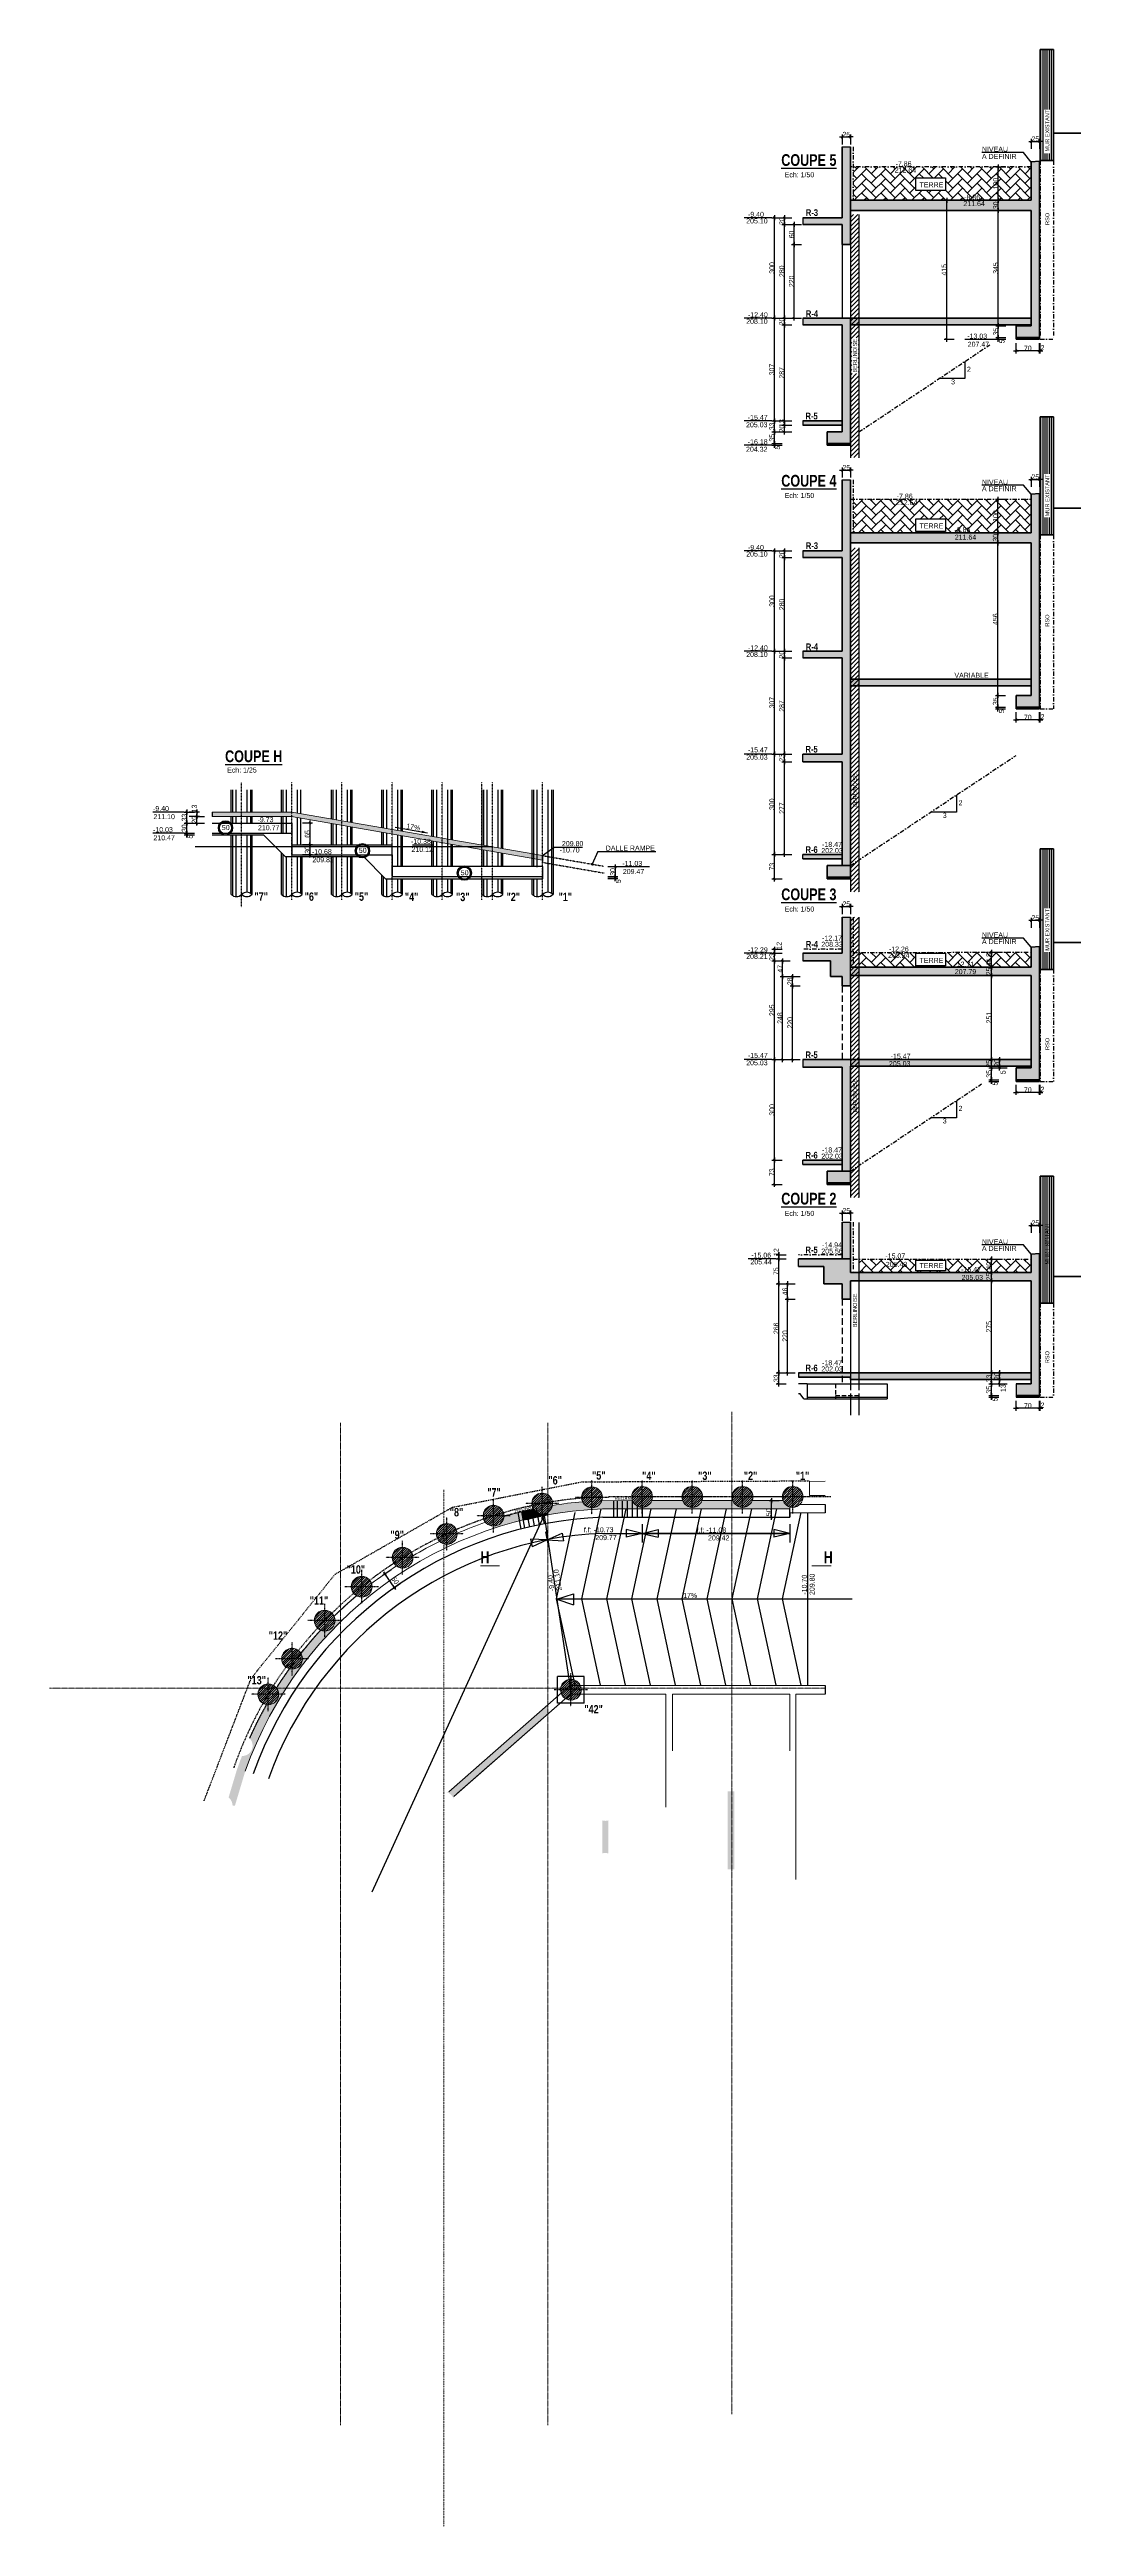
# Model space of a CAD drawing. Header units: millimetres. Extents: x -26249 to 60250, y -21218 to 23336.
# Drawn here: x 6824 to 9909, y -4501 to 2900 of the extents above; entities that cross this region are included whole.
import ezdxf
from ezdxf.enums import TextEntityAlignment as Align

# ---------------------------------------------------------------- set-up
doc = ezdxf.new("R2010")
doc.units = ezdxf.units.MM
for name, pattern in [('CACHEX2', [19.05, 12.7, -6.35]), ('Style de ligne -6', [1.04164, 0.625, -0.20828, 0.06943, -0.13893]), ('TIRETPTX2', [50.8, 25.4, -12.7, 0, -12.7])]:
    doc.linetypes.add(name, pattern=pattern)
for name, color, linetype in [('01_cote_gen', 4, 'Continuous'), ('01_linteaux', 2, 'Continuous'), ('01_murs_sup', 2, 'CACHEX2'), ('01_poch_murs', 253, 'Continuous'), ('01_texte', 230, 'Continuous'), ('AA_COTES', 2, 'Continuous')]:
    doc.layers.add(name, color=color, linetype=linetype)
for name, color, linetype, lineweight in [('01_murs_coup', 5, 'Continuous', 60), ('01_PIEUX', 5, 'Continuous', 60), ('B Général', 7, 'Continuous', 5)]:
    doc.layers.add(name, color=color, linetype=linetype, lineweight=lineweight)
doc.styles.add('impact', font='impact.ttf')
doc.styles.add('MATTE_TXT', font='arial.ttf')
doc.styles.add('STYLE2', font='ARIALN.TTF')
doc.dimstyles.new('JB50', dxfattribs={"dimscale": 0.1, "dimtxt": 150, "dimasz": 15, "dimexe": 0.1, "dimexo": 0.1, "dimgap": 0.09, "dimtad": 1, "dimdec": 1, "dimdsep": 46, "dimtxsty": 'STYLE2', "dimblk1": 'BOND_G', "dimblk2": 'BOND_D', "dimsah": 1, "dimcen": 1.5, "dimdle": 0.01, "dimse1": 1, "dimse2": 1, "dimclrd": 4, "dimclre": 2, "dimclrt": 6, "dimazin": 2, "dimtfac": 2.333333, "dimtdec": 1, "dimtix": 1, "dimtmove": 2, "dimatfit": 3, "dimldrblk": 'BOND_G', "dimfxl": 1, "dimtolj": 1, "dimtzin": 0, "dimarcsym": 0})
pattern_1 = [(45, (-2437.762, -1689.331), (-6.735192, 6.735192), [])]
pattern_2 = [(45, (-2437.762, -776.239), (-6.735192, 6.735192), [])]
pattern_3 = [(45, (-2616.599, 0), (3e-15, 28.73682), [60.96, -20.32]), (135, (-2602.23, 14.368), (3e-15, 28.73682), [60.96, -20.32])]

# ---------------------------------------------------------------- blocks, each defined once
blk = doc.blocks.new('BOND_G')
at = {"layer": 'AA_COTES', "color": 0}
for p, q in [((5, 0), (-5, 0)), ((1.8, 1.8), (-1.8, -1.8)), ((0, -5), (0, 15))]:
    blk.add_line(p, q, dxfattribs=at)
blk = doc.blocks.new('BOND_D')
at = {"layer": 'AA_COTES', "color": 0}
for p, q in [((5, 0), (-5, 0)), ((-1.8, -1.8), (1.8, 1.8)), ((0, 5), (0, -15))]:
    blk.add_line(p, q, dxfattribs=at)
blk = doc.blocks.new('*D577')
at = {"layer": '01_cote_gen', "color": 4, "lineweight": -2, "ltscale": 3, "transparency": 16777216}
blk.add_line((7602.5, 586.9), (7602.5, 524.9), dxfattribs=at)
at = {"layer": 'Defpoints', "color": 0, "ltscale": 3, "transparency": 16777216}
for p in [(7548.5, 588.4), (7590.5, 523.4), (7602.5, 523.4)]:
    blk.add_point(p, dxfattribs=at)
at = {"layer": '01_cote_gen', "color": 4, "lineweight": -2, "ltscale": 3, "transparency": 16777216, "xscale": 1.5, "yscale": 1.5, "zscale": 1.5}
for name, p, rotation in [('BOND_G', (7602.5, 588.4), 90), ('BOND_D', (7602.5, 523.4), 270)]:
    blk.add_blockref(name, p, dxfattribs=dict(at, rotation=rotation))
at = {"layer": '01_cote_gen', "color": 6, "ltscale": 3, "transparency": 16777216, "insert": (7594.9, 555.9), "char_height": 15, "attachment_point": 5, "rotation": 90, "style": 'STYLE2'}
blk.add_mtext('\\A1;65', dxfattribs=at)
blk = doc.blocks.new('*D573')
at = {"layer": '01_cote_gen', "color": 4, "lineweight": -2, "ltscale": 3, "transparency": 16777216}
blk.add_line((7234.6, 559.9), (7234.6, 586.9), dxfattribs=at)
at = {"layer": 'Defpoints', "color": 0, "ltscale": 3, "transparency": 16777216}
for p in [(7234.6, 588.4), (7266.2, 588.4), (7266.2, 558.4)]:
    blk.add_point(p, dxfattribs=at)
at = {"layer": '01_cote_gen', "color": 4, "lineweight": -2, "ltscale": 3, "transparency": 16777216, "xscale": 1.5, "yscale": 1.5, "zscale": 1.5}
for name, p, rotation in [('BOND_D', (7234.6, 588.4), 90), ('BOND_G', (7234.6, 558.4), 270)]:
    blk.add_blockref(name, p, dxfattribs=dict(at, rotation=rotation))
at = {"layer": '01_cote_gen', "color": 6, "ltscale": 3, "transparency": 16777216, "insert": (7227, 573.4), "char_height": 15, "attachment_point": 5, "rotation": 90, "style": 'STYLE2'}
blk.add_mtext('\\A1;30', dxfattribs=at)
blk = doc.blocks.new('*D574')
at = {"layer": '01_cote_gen', "color": 4, "lineweight": -2, "ltscale": 3, "transparency": 16777216}
blk.add_line((7234.6, 589.9), (7234.6, 619.9), dxfattribs=at)
at = {"layer": 'Defpoints', "color": 0, "ltscale": 3, "transparency": 16777216}
for p in [(7234.6, 621.4), (7276.1, 621.4), (7276.1, 588.4)]:
    blk.add_point(p, dxfattribs=at)
at = {"layer": '01_cote_gen', "color": 4, "lineweight": -2, "ltscale": 3, "transparency": 16777216, "xscale": 1.5, "yscale": 1.5, "zscale": 1.5}
for name, p, rotation in [('BOND_D', (7234.6, 621.4), 90), ('BOND_G', (7234.6, 588.4), 270)]:
    blk.add_blockref(name, p, dxfattribs=dict(at, rotation=rotation))
at = {"layer": '01_cote_gen', "color": 6, "ltscale": 3, "transparency": 16777216, "insert": (7227, 604.9), "char_height": 15, "attachment_point": 5, "rotation": 90, "style": 'STYLE2'}
blk.add_mtext('\\A1;33', dxfattribs=at)
blk = doc.blocks.new('*D578')
at = {"layer": '01_cote_gen', "color": 4, "lineweight": -2, "ltscale": 3, "transparency": 16777216}
blk.add_line((7264.6, 619.9), (7264.6, 609.9), dxfattribs=at)
at = {"layer": 'Defpoints', "color": 0, "ltscale": 3, "transparency": 16777216}
for p in [(7264.6, 608.4), (7314.6, 621.4), (7314.6, 608.4)]:
    blk.add_point(p, dxfattribs=at)
at = {"layer": '01_cote_gen', "color": 4, "lineweight": -2, "ltscale": 3, "transparency": 16777216, "xscale": 1.5, "yscale": 1.5, "zscale": 1.5}
for name, p, rotation in [('BOND_G', (7264.6, 621.4), 90), ('BOND_D', (7264.6, 608.4), 270)]:
    blk.add_blockref(name, p, dxfattribs=dict(at, rotation=rotation))
at = {"layer": '01_cote_gen', "color": 6, "ltscale": 3, "transparency": 16777216, "insert": (7257, 632.4), "char_height": 15, "attachment_point": 5, "rotation": 90, "style": 'STYLE2'}
blk.add_mtext('\\A1;13', dxfattribs=at)
blk = doc.blocks.new('*D579')
at = {"layer": '01_cote_gen', "color": 4, "lineweight": -2, "ltscale": 3, "transparency": 16777216}
blk.add_line((7264.6, 589.9), (7264.6, 606.9), dxfattribs=at)
at = {"layer": 'Defpoints', "color": 0, "ltscale": 3, "transparency": 16777216}
for p in [(7264.6, 608.4), (7314.6, 608.4), (7314.6, 588.4)]:
    blk.add_point(p, dxfattribs=at)
at = {"layer": '01_cote_gen', "color": 4, "lineweight": -2, "ltscale": 3, "transparency": 16777216, "xscale": 1.5, "yscale": 1.5, "zscale": 1.5}
for name, p, rotation in [('BOND_D', (7264.6, 608.4), 90), ('BOND_G', (7264.6, 588.4), 270)]:
    blk.add_blockref(name, p, dxfattribs=dict(at, rotation=rotation))
at = {"layer": '01_cote_gen', "color": 6, "ltscale": 3, "transparency": 16777216, "insert": (7257, 598.4), "char_height": 15, "attachment_point": 5, "rotation": 90, "style": 'STYLE2'}
blk.add_mtext('\\A1;20', dxfattribs=at)
blk = doc.blocks.new('*D580')
at = {"layer": '01_cote_gen', "color": 4, "lineweight": -2, "ltscale": 3, "transparency": 16777216}
blk.add_line((7234.6, 554.9), (7234.6, 556.9), dxfattribs=at)
at = {"layer": 'Defpoints', "color": 0, "ltscale": 3, "transparency": 16777216}
for p in [(7234.6, 558.4), (7310.2, 558.4), (7310.2, 553.4)]:
    blk.add_point(p, dxfattribs=at)
at = {"layer": '01_cote_gen', "color": 4, "lineweight": -2, "ltscale": 3, "transparency": 16777216, "xscale": 1.5, "yscale": 1.5, "zscale": 1.5}
for name, p, rotation in [('BOND_D', (7234.6, 558.4), 90), ('BOND_G', (7234.6, 553.4), 270)]:
    blk.add_blockref(name, p, dxfattribs=dict(at, rotation=rotation))
at = {"layer": '01_cote_gen', "color": 6, "ltscale": 3, "transparency": 16777216, "insert": (7244.5, 547.9), "char_height": 15, "attachment_point": 5, "rotation": 90, "style": 'STYLE2'}
blk.add_mtext('\\A1;5', dxfattribs=at)
blk = doc.blocks.new('*D575')
at = {"layer": '01_cote_gen', "color": 4, "lineweight": -2, "ltscale": 3, "transparency": 16777216}
blk.add_line((7602.5, 521.9), (7602.5, 494.9), dxfattribs=at)
at = {"layer": 'Defpoints', "color": 0, "ltscale": 3, "transparency": 16777216}
for p in [(7618.9, 523.4), (7602.5, 493.4), (7614.5, 493.4)]:
    blk.add_point(p, dxfattribs=at)
at = {"layer": '01_cote_gen', "color": 4, "lineweight": -2, "ltscale": 3, "transparency": 16777216, "xscale": 1.5, "yscale": 1.5, "zscale": 1.5}
for name, p, rotation in [('BOND_G', (7602.5, 523.4), 90), ('BOND_D', (7602.5, 493.4), 270)]:
    blk.add_blockref(name, p, dxfattribs=dict(at, rotation=rotation))
at = {"layer": '01_cote_gen', "color": 6, "ltscale": 3, "transparency": 16777216, "insert": (7594.9, 508.4), "char_height": 15, "attachment_point": 5, "rotation": 90, "style": 'STYLE2'}
blk.add_mtext('\\A1;30', dxfattribs=at)
blk = doc.blocks.new('*D576')
at = {"layer": '01_cote_gen', "color": 4, "lineweight": -2, "ltscale": 3, "transparency": 16777216}
blk.add_line((8515.1, 456), (8515.1, 429), dxfattribs=at)
at = {"layer": 'Defpoints', "color": 0, "ltscale": 3, "transparency": 16777216}
for p in [(8225.1, 457.5), (8225.1, 427.5), (8515.1, 427.5)]:
    blk.add_point(p, dxfattribs=at)
at = {"layer": '01_cote_gen', "color": 4, "lineweight": -2, "ltscale": 3, "transparency": 16777216, "xscale": 1.5, "yscale": 1.5, "zscale": 1.5}
for name, p, rotation in [('BOND_G', (8515.1, 457.5), 90), ('BOND_D', (8515.1, 427.5), 270)]:
    blk.add_blockref(name, p, dxfattribs=dict(at, rotation=rotation))
at = {"layer": '01_cote_gen', "color": 6, "ltscale": 3, "transparency": 16777216, "insert": (8507.5, 442.5), "char_height": 15, "attachment_point": 5, "rotation": 90, "style": 'STYLE2'}
blk.add_mtext('\\A1;30', dxfattribs=at)
blk = doc.blocks.new('*D581')
at = {"layer": '01_cote_gen', "color": 4, "lineweight": -2, "ltscale": 3, "transparency": 16777216}
blk.add_line((8515.1, 425.8), (8515.1, 423.8), dxfattribs=at)
at = {"layer": 'Defpoints', "color": 0, "ltscale": 3, "transparency": 16777216}
for p in [(8298.2, 427.3), (8298.2, 422.3), (8515.1, 422.3)]:
    blk.add_point(p, dxfattribs=at)
at = {"layer": '01_cote_gen', "color": 4, "lineweight": -2, "ltscale": 3, "transparency": 16777216, "xscale": 1.5, "yscale": 1.5, "zscale": 1.5}
for name, p, rotation in [('BOND_G', (8515.1, 427.3), 90), ('BOND_D', (8515.1, 422.3), 270)]:
    blk.add_blockref(name, p, dxfattribs=dict(at, rotation=rotation))
at = {"layer": '01_cote_gen', "color": 6, "ltscale": 3, "transparency": 16777216, "insert": (8524.7, 414.7), "char_height": 15, "attachment_point": 5, "rotation": 90, "style": 'STYLE2'}
blk.add_mtext('\\A1;5', dxfattribs=at)
blk = doc.blocks.new('*D704')
at = {"layer": '01_cote_gen', "color": 4, "lineweight": -2, "ltscale": 3, "transparency": 16777216}
blk.add_line((8982.5, -1484.2), (8982.5, -1437.2), dxfattribs=at)
at = {"layer": 'Defpoints', "color": 0, "ltscale": 3, "transparency": 16777216}
for p in [(8982.5, -1435.7), (8992.4, -1435.7), (8992.4, -1485.7)]:
    blk.add_point(p, dxfattribs=at)
at = {"layer": '01_cote_gen', "color": 4, "lineweight": -2, "ltscale": 3, "transparency": 16777216, "xscale": 1.5, "yscale": 1.5, "zscale": 1.5}
for name, p, rotation in [('BOND_D', (8982.5, -1435.7), 90), ('BOND_G', (8982.5, -1485.7), 270)]:
    blk.add_blockref(name, p, dxfattribs=dict(at, rotation=rotation))
at = {"layer": '01_cote_gen', "color": 6, "ltscale": 3, "transparency": 16777216, "insert": (8974.2, -1470.7), "char_height": 15, "attachment_point": 5, "rotation": 90, "style": 'STYLE2'}
blk.add_mtext('\\A1;50', dxfattribs=at)
blk = doc.blocks.new('*D705')
at = {"layer": '01_cote_gen', "color": 4, "lineweight": -2, "ltscale": 3, "transparency": 16777216}
blk.add_line((7854.4, -1694.2), (7827.6, -1655.7), dxfattribs=at)
at = {"layer": 'Defpoints', "color": 0, "ltscale": 3, "transparency": 16777216}
for p in [(7826.7, -1654.4), (7832.6, -1650.3), (7861.2, -1691.4)]:
    blk.add_point(p, dxfattribs=at)
at = {"layer": '01_cote_gen', "color": 4, "lineweight": -2, "ltscale": 3, "transparency": 16777216, "xscale": 1.5, "yscale": 1.5, "zscale": 1.5}
for name, p, rotation in [('BOND_D', (7826.7, -1654.4), 124.8244641136882), ('BOND_G', (7855.3, -1695.5), 304.8244641136882)]:
    blk.add_blockref(name, p, dxfattribs=dict(at, rotation=rotation))
at = {"layer": '01_cote_gen', "color": 6, "ltscale": 3, "transparency": 16777216, "insert": (7857.3, -1674.3), "char_height": 15, "attachment_point": 5, "rotation": 304.82446, "style": 'STYLE2'}
blk.add_mtext('\\A1;50', dxfattribs=at)
blk = doc.blocks.new('*D1173')
at = {"layer": '01_cote_gen', "color": 4, "lineweight": -2, "transparency": 16777216}
blk.add_line((9639.7, -1052.5), (9639.7, -780.5), dxfattribs=at)
at = {"layer": 'Defpoints', "color": 0, "transparency": 16777216}
for p in [(9639.7, -779), (9727.9, -779), (9727.9, -1054)]:
    blk.add_point(p, dxfattribs=at)
at = {"layer": '01_cote_gen', "color": 4, "lineweight": -2, "transparency": 16777216, "xscale": 1.5, "yscale": 1.5, "zscale": 1.5}
for name, p, rotation in [('BOND_D', (9639.7, -779), 90), ('BOND_G', (9639.7, -1054), 270)]:
    blk.add_blockref(name, p, dxfattribs=dict(at, rotation=rotation))
at = {"layer": '01_cote_gen', "color": 6, "transparency": 16777216, "insert": (9632.1, -916.5), "char_height": 15, "attachment_point": 5, "rotation": 90, "style": 'STYLE2'}
blk.add_mtext('\\A1;275', dxfattribs=at)
blk = doc.blocks.new('*D1180')
at = {"layer": '01_cote_gen', "color": 4, "lineweight": -2, "transparency": 16777216}
blk.add_line((9639.7, -1085.4), (9639.7, -1055.5), dxfattribs=at)
at = {"layer": 'Defpoints', "color": 0, "transparency": 16777216}
for p in [(9639.7, -1054), (9662.2, -1054), (9713.5, -1086.9)]:
    blk.add_point(p, dxfattribs=at)
at = {"layer": '01_cote_gen', "color": 4, "lineweight": -2, "transparency": 16777216, "xscale": 1.5, "yscale": 1.5, "zscale": 1.5}
for name, p, rotation in [('BOND_D', (9639.7, -1054), 90), ('BOND_G', (9639.7, -1086.9), 270)]:
    blk.add_blockref(name, p, dxfattribs=dict(at, rotation=rotation))
at = {"layer": '01_cote_gen', "color": 6, "transparency": 16777216, "insert": (9632.1, -1070.5), "char_height": 15, "attachment_point": 5, "rotation": 90, "style": 'STYLE2'}
blk.add_mtext('\\A1;33', dxfattribs=at)
blk = doc.blocks.new('*D1181')
at = {"layer": '01_cote_gen', "color": 4, "lineweight": -2, "transparency": 16777216}
blk.add_line((9639.7, -1120.5), (9639.7, -1088.4), dxfattribs=at)
at = {"layer": 'Defpoints', "color": 0, "transparency": 16777216}
for p in [(9639.7, -1086.9), (9713.5, -1086.9), (9713.5, -1122)]:
    blk.add_point(p, dxfattribs=at)
at = {"layer": '01_cote_gen', "color": 4, "lineweight": -2, "transparency": 16777216, "xscale": 1.5, "yscale": 1.5, "zscale": 1.5}
for name, p, rotation in [('BOND_D', (9639.7, -1086.9), 90), ('BOND_G', (9639.7, -1122), 270)]:
    blk.add_blockref(name, p, dxfattribs=dict(at, rotation=rotation))
at = {"layer": '01_cote_gen', "color": 6, "transparency": 16777216, "insert": (9632.1, -1104.5), "char_height": 15, "attachment_point": 5, "rotation": 90, "style": 'STYLE2'}
blk.add_mtext('\\A1;35', dxfattribs=at)
blk = doc.blocks.new('*D1182')
at = {"layer": '01_cote_gen', "color": 4, "lineweight": -2, "transparency": 16777216}
blk.add_line((9639.7, -777.5), (9639.7, -755.5), dxfattribs=at)
at = {"layer": 'Defpoints', "color": 0, "transparency": 16777216}
for p in [(9639.7, -754), (9681.2, -754), (9681.2, -779)]:
    blk.add_point(p, dxfattribs=at)
at = {"layer": '01_cote_gen', "color": 4, "lineweight": -2, "transparency": 16777216, "xscale": 1.5, "yscale": 1.5, "zscale": 1.5}
for name, p, rotation in [('BOND_D', (9639.7, -754), 90), ('BOND_G', (9639.7, -779), 270)]:
    blk.add_blockref(name, p, dxfattribs=dict(at, rotation=rotation))
at = {"layer": '01_cote_gen', "color": 6, "transparency": 16777216, "insert": (9632.1, -766.5), "char_height": 15, "attachment_point": 5, "rotation": 90, "style": 'STYLE2'}
blk.add_mtext('\\A1;25', dxfattribs=at)
blk = doc.blocks.new('*D1183')
at = {"layer": '01_cote_gen', "color": 4, "lineweight": -2, "transparency": 16777216}
blk.add_line((9639.7, -752.5), (9639.7, -715.5), dxfattribs=at)
at = {"layer": 'Defpoints', "color": 0, "transparency": 16777216}
for p in [(9639.7, -714), (9662.2, -714), (9662.2, -754)]:
    blk.add_point(p, dxfattribs=at)
at = {"layer": '01_cote_gen', "color": 4, "lineweight": -2, "transparency": 16777216, "xscale": 1.5, "yscale": 1.5, "zscale": 1.5}
for name, p, rotation in [('BOND_D', (9639.7, -714), 90), ('BOND_G', (9639.7, -754), 270)]:
    blk.add_blockref(name, p, dxfattribs=dict(at, rotation=rotation))
at = {"layer": '01_cote_gen', "color": 6, "transparency": 16777216, "insert": (9632.1, -734), "char_height": 15, "attachment_point": 5, "rotation": 90, "style": 'STYLE2'}
blk.add_mtext('\\A1;40', dxfattribs=at)
blk = doc.blocks.new('*D1184')
at = {"layer": '01_cote_gen', "color": 4, "lineweight": -2, "transparency": 16777216}
blk.add_line((9003.9, -1052.5), (9003.9, -789.5), dxfattribs=at)
at = {"layer": 'Defpoints', "color": 0, "transparency": 16777216}
for p in [(9003.9, -788), (9127.7, -788), (9107.2, -1054)]:
    blk.add_point(p, dxfattribs=at)
at = {"layer": '01_cote_gen', "color": 4, "lineweight": -2, "transparency": 16777216, "xscale": 1.5, "yscale": 1.5, "zscale": 1.5}
for name, p, rotation in [('BOND_D', (9003.9, -788), 90), ('BOND_G', (9003.9, -1054), 270)]:
    blk.add_blockref(name, p, dxfattribs=dict(at, rotation=rotation))
at = {"layer": '01_cote_gen', "color": 6, "transparency": 16777216, "insert": (8996.2, -921), "char_height": 15, "attachment_point": 5, "rotation": 90, "style": 'STYLE2'}
blk.add_mtext('\\A1;266', dxfattribs=at)
blk = doc.blocks.new('*D1185')
at = {"layer": '01_cote_gen', "color": 4, "lineweight": -2, "transparency": 16777216}
blk.add_line((9003.9, -786.5), (9003.9, -714.5), dxfattribs=at)
at = {"layer": 'Defpoints', "color": 0, "transparency": 16777216}
for p in [(9003.9, -713), (9102.3, -713), (9124.6, -788)]:
    blk.add_point(p, dxfattribs=at)
at = {"layer": '01_cote_gen', "color": 4, "lineweight": -2, "transparency": 16777216, "xscale": 1.5, "yscale": 1.5, "zscale": 1.5}
for name, p, rotation in [('BOND_D', (9003.9, -713), 90), ('BOND_G', (9003.9, -788), 270)]:
    blk.add_blockref(name, p, dxfattribs=dict(at, rotation=rotation))
at = {"layer": '01_cote_gen', "color": 6, "transparency": 16777216, "insert": (8996.2, -750.5), "char_height": 15, "attachment_point": 5, "rotation": 90, "style": 'STYLE2'}
blk.add_mtext('\\A1;75', dxfattribs=at)
blk = doc.blocks.new('*D1186')
at = {"layer": '01_cote_gen', "color": 4, "lineweight": -2, "transparency": 16777216}
blk.add_line((9003.9, -711.5), (9003.9, -702.5), dxfattribs=at)
at = {"layer": 'Defpoints', "color": 0, "transparency": 16777216}
for p in [(9003.9, -701), (9075.3, -701), (9075.3, -713)]:
    blk.add_point(p, dxfattribs=at)
at = {"layer": '01_cote_gen', "color": 4, "lineweight": -2, "transparency": 16777216, "xscale": 1.5, "yscale": 1.5, "zscale": 1.5}
for name, p, rotation in [('BOND_D', (9003.9, -701), 90), ('BOND_G', (9003.9, -713), 270)]:
    blk.add_blockref(name, p, dxfattribs=dict(at, rotation=rotation))
at = {"layer": '01_cote_gen', "color": 6, "transparency": 16777216, "insert": (8996.3, -693.2), "char_height": 15, "attachment_point": 5, "rotation": 90, "style": 'STYLE2'}
blk.add_mtext('\\A1;12', dxfattribs=at)
blk = doc.blocks.new('*D1187')
at = {"layer": '01_cote_gen', "color": 4, "lineweight": -2, "transparency": 16777216}
blk.add_line((9782, -1159.9), (9715, -1159.9), dxfattribs=at)
at = {"layer": 'Defpoints', "color": 0, "transparency": 16777216}
for p in [(9713.5, -1127), (9713.5, -1159.9), (9783.5, -1127)]:
    blk.add_point(p, dxfattribs=at)
at = {"layer": '01_cote_gen', "color": 4, "lineweight": -2, "transparency": 16777216, "xscale": 1.5, "yscale": 1.5, "zscale": 1.5, "rotation": 180}
blk.add_blockref('BOND_D', (9713.5, -1159.9), dxfattribs=at)
at = {"layer": '01_cote_gen', "color": 4, "lineweight": -2, "transparency": 16777216, "xscale": 1.5, "yscale": 1.5, "zscale": 1.5}
blk.add_blockref('BOND_G', (9783.5, -1159.9), dxfattribs=at)
at = {"layer": '01_cote_gen', "color": 6, "transparency": 16777216, "insert": (9748.5, -1152.2), "char_height": 15, "attachment_point": 5, "style": 'STYLE2'}
blk.add_mtext('\\A1;70', dxfattribs=at)
blk = doc.blocks.new('*D1175')
at = {"layer": '01_cote_gen', "color": 4, "lineweight": -2, "transparency": 16777216}
for p, q in [((9782, -1159.9), (9780.5, -1159.9)), ((9783.5, -1159.9), (9785.5, -1159.9)), ((9787, -1159.9), (9788.5, -1159.9))]:
    blk.add_line(p, q, dxfattribs=at)
at = {"layer": 'Defpoints', "color": 0, "transparency": 16777216}
for p in [(9783.5, -1127), (9785.5, -1127), (9785.5, -1159.9)]:
    blk.add_point(p, dxfattribs=at)
at = {"layer": '01_cote_gen', "color": 4, "lineweight": -2, "transparency": 16777216, "xscale": 1.5, "yscale": 1.5, "zscale": 1.5}
blk.add_blockref('BOND_G', (9783.5, -1159.9), dxfattribs=at)
at = {"layer": '01_cote_gen', "color": 4, "lineweight": -2, "transparency": 16777216, "xscale": 1.5, "yscale": 1.5, "zscale": 1.5, "rotation": 180}
blk.add_blockref('BOND_D', (9785.5, -1159.9), dxfattribs=at)
at = {"layer": '01_cote_gen', "color": 6, "transparency": 16777216, "insert": (9792.5, -1150.5), "char_height": 15, "attachment_point": 5, "style": 'STYLE2'}
blk.add_mtext('\\A1;2', dxfattribs=at)
blk = doc.blocks.new('*D1176')
at = {"layer": '01_cote_gen', "color": 4, "lineweight": -2, "transparency": 16777216}
blk.add_line((9760, -613.7), (9782, -613.7), dxfattribs=at)
at = {"layer": 'Defpoints', "color": 0, "transparency": 16777216}
for p in [(9783.5, -613.7), (9758.5, -699), (9783.5, -697)]:
    blk.add_point(p, dxfattribs=at)
at = {"layer": '01_cote_gen', "color": 4, "lineweight": -2, "transparency": 16777216, "xscale": 1.5, "yscale": 1.5, "zscale": 1.5, "rotation": 180}
blk.add_blockref('BOND_G', (9758.5, -613.7), dxfattribs=at)
at = {"layer": '01_cote_gen', "color": 4, "lineweight": -2, "transparency": 16777216, "xscale": 1.5, "yscale": 1.5, "zscale": 1.5}
blk.add_blockref('BOND_D', (9783.5, -613.7), dxfattribs=at)
at = {"layer": '01_cote_gen', "color": 6, "transparency": 16777216, "insert": (9771, -606), "char_height": 15, "attachment_point": 5, "style": 'STYLE2'}
blk.add_mtext('\\A1;25', dxfattribs=at)
blk = doc.blocks.new('*D1177')
at = {"layer": '01_cote_gen', "color": 4, "lineweight": -2, "transparency": 16777216}
blk.add_line((9003.9, -1085.5), (9003.9, -1055.5), dxfattribs=at)
at = {"layer": 'Defpoints', "color": 0, "transparency": 16777216}
for p in [(9003.9, -1054), (9098.7, -1087), (9119.2, -1054)]:
    blk.add_point(p, dxfattribs=at)
at = {"layer": '01_cote_gen', "color": 4, "lineweight": -2, "transparency": 16777216, "xscale": 1.5, "yscale": 1.5, "zscale": 1.5}
for name, p, rotation in [('BOND_D', (9003.9, -1054), 90), ('BOND_G', (9003.9, -1087), 270)]:
    blk.add_blockref(name, p, dxfattribs=dict(at, rotation=rotation))
at = {"layer": '01_cote_gen', "color": 6, "transparency": 16777216, "insert": (8996.2, -1070.5), "char_height": 15, "attachment_point": 5, "rotation": 90, "style": 'STYLE2'}
blk.add_mtext('\\A1;33', dxfattribs=at)
blk = doc.blocks.new('*D1178')
at = {"layer": '01_cote_gen', "color": 4, "lineweight": -2, "transparency": 16777216}
blk.add_line((9664, -1085.4), (9664, -1075.5), dxfattribs=at)
at = {"layer": 'Defpoints', "color": 0, "transparency": 16777216}
for p in [(9664, -1074), (9713.5, -1074), (9713.5, -1086.9)]:
    blk.add_point(p, dxfattribs=at)
at = {"layer": '01_cote_gen', "color": 4, "lineweight": -2, "transparency": 16777216, "xscale": 1.5, "yscale": 1.5, "zscale": 1.5}
for name, p, rotation in [('BOND_D', (9664, -1074), 90), ('BOND_G', (9664, -1086.9), 270)]:
    blk.add_blockref(name, p, dxfattribs=dict(at, rotation=rotation))
at = {"layer": '01_cote_gen', "color": 6, "transparency": 16777216, "insert": (9674.7, -1099.9), "char_height": 15, "attachment_point": 5, "rotation": 90, "style": 'STYLE2'}
blk.add_mtext('\\A1;13', dxfattribs=at)
blk = doc.blocks.new('*D1179')
at = {"layer": '01_cote_gen', "color": 4, "lineweight": -2, "transparency": 16777216}
blk.add_line((9664, -1072.5), (9664, -1055.5), dxfattribs=at)
at = {"layer": 'Defpoints', "color": 0, "transparency": 16777216}
for p in [(9664, -1054), (9675.8, -1074), (9679.5, -1054)]:
    blk.add_point(p, dxfattribs=at)
at = {"layer": '01_cote_gen', "color": 4, "lineweight": -2, "transparency": 16777216, "xscale": 1.5, "yscale": 1.5, "zscale": 1.5}
for name, p, rotation in [('BOND_D', (9664, -1054), 90), ('BOND_G', (9664, -1074), 270)]:
    blk.add_blockref(name, p, dxfattribs=dict(at, rotation=rotation))
at = {"layer": '01_cote_gen', "color": 6, "transparency": 16777216, "insert": (9656.3, -1064), "char_height": 15, "attachment_point": 5, "rotation": 90, "style": 'STYLE2'}
blk.add_mtext('\\A1;20', dxfattribs=at)
blk = doc.blocks.new('*D1174')
at = {"layer": '01_cote_gen', "color": 4, "lineweight": -2, "transparency": 16777216}
blk.add_line((9639.7, -1125.5), (9639.7, -1123.5), dxfattribs=at)
at = {"layer": 'Defpoints', "color": 0, "transparency": 16777216}
for p in [(9639.7, -1122), (9713.5, -1122), (9713.5, -1127)]:
    blk.add_point(p, dxfattribs=at)
at = {"layer": '01_cote_gen', "color": 4, "lineweight": -2, "transparency": 16777216, "xscale": 1.5, "yscale": 1.5, "zscale": 1.5}
for name, p, rotation in [('BOND_D', (9639.7, -1122), 90), ('BOND_G', (9639.7, -1127), 270)]:
    blk.add_blockref(name, p, dxfattribs=dict(at, rotation=rotation))
at = {"layer": '01_cote_gen', "color": 6, "transparency": 16777216, "insert": (9650.5, -1133.6), "char_height": 15, "attachment_point": 5, "rotation": 90, "style": 'STYLE2'}
blk.add_mtext('\\A1;5', dxfattribs=at)
blk = doc.blocks.new('*D1190')
at = {"layer": '01_cote_gen', "color": 4, "lineweight": -2, "transparency": 16777216}
blk.add_line((9639.7, -116.7), (9639.7, 131.3), dxfattribs=at)
at = {"layer": 'Defpoints', "color": 0, "transparency": 16777216}
for p in [(9639.7, 132.8), (9727.9, 132.8), (9727.9, -118.2)]:
    blk.add_point(p, dxfattribs=at)
at = {"layer": '01_cote_gen', "color": 4, "lineweight": -2, "transparency": 16777216, "xscale": 1.5, "yscale": 1.5, "zscale": 1.5}
for name, p, rotation in [('BOND_D', (9639.7, 132.8), 90), ('BOND_G', (9639.7, -118.2), 270)]:
    blk.add_blockref(name, p, dxfattribs=dict(at, rotation=rotation))
at = {"layer": '01_cote_gen', "color": 6, "transparency": 16777216, "insert": (9632.1, 7.3), "char_height": 15, "attachment_point": 5, "rotation": 90, "style": 'STYLE2'}
blk.add_mtext('\\A1;251', dxfattribs=at)
blk = doc.blocks.new('*D1191')
at = {"layer": '01_cote_gen', "color": 4, "lineweight": -2, "transparency": 16777216}
blk.add_line((9639.7, -141.7), (9639.7, -119.7), dxfattribs=at)
at = {"layer": 'Defpoints', "color": 0, "transparency": 16777216}
for p in [(9639.7, -118.2), (9662.2, -118.2), (9713.5, -143.2)]:
    blk.add_point(p, dxfattribs=at)
at = {"layer": '01_cote_gen', "color": 4, "lineweight": -2, "transparency": 16777216, "xscale": 1.5, "yscale": 1.5, "zscale": 1.5}
for name, p, rotation in [('BOND_D', (9639.7, -118.2), 90), ('BOND_G', (9639.7, -143.2), 270)]:
    blk.add_blockref(name, p, dxfattribs=dict(at, rotation=rotation))
at = {"layer": '01_cote_gen', "color": 6, "transparency": 16777216, "insert": (9632.1, -130.7), "char_height": 15, "attachment_point": 5, "rotation": 90, "style": 'STYLE2'}
blk.add_mtext('\\A1;25', dxfattribs=at)
blk = doc.blocks.new('*D1192')
at = {"layer": '01_cote_gen', "color": 4, "lineweight": -2, "transparency": 16777216}
blk.add_line((9639.7, -176.7), (9639.7, -144.7), dxfattribs=at)
at = {"layer": 'Defpoints', "color": 0, "transparency": 16777216}
for p in [(9639.7, -143.2), (9713.5, -143.2), (9713.5, -178.2)]:
    blk.add_point(p, dxfattribs=at)
at = {"layer": '01_cote_gen', "color": 4, "lineweight": -2, "transparency": 16777216, "xscale": 1.5, "yscale": 1.5, "zscale": 1.5}
for name, p, rotation in [('BOND_D', (9639.7, -143.2), 90), ('BOND_G', (9639.7, -178.2), 270)]:
    blk.add_blockref(name, p, dxfattribs=dict(at, rotation=rotation))
at = {"layer": '01_cote_gen', "color": 6, "transparency": 16777216, "insert": (9632.1, -160.7), "char_height": 15, "attachment_point": 5, "rotation": 90, "style": 'STYLE2'}
blk.add_mtext('\\A1;35', dxfattribs=at)
blk = doc.blocks.new('*D1193')
at = {"layer": '01_cote_gen', "color": 4, "lineweight": -2, "transparency": 16777216}
blk.add_line((9639.7, 134.3), (9639.7, 156.3), dxfattribs=at)
at = {"layer": 'Defpoints', "color": 0, "transparency": 16777216}
for p in [(9639.7, 157.8), (9681.2, 157.8), (9681.2, 132.8)]:
    blk.add_point(p, dxfattribs=at)
at = {"layer": '01_cote_gen', "color": 4, "lineweight": -2, "transparency": 16777216, "xscale": 1.5, "yscale": 1.5, "zscale": 1.5}
for name, p, rotation in [('BOND_D', (9639.7, 157.8), 90), ('BOND_G', (9639.7, 132.8), 270)]:
    blk.add_blockref(name, p, dxfattribs=dict(at, rotation=rotation))
at = {"layer": '01_cote_gen', "color": 6, "transparency": 16777216, "insert": (9632.1, 145.3), "char_height": 15, "attachment_point": 5, "rotation": 90, "style": 'STYLE2'}
blk.add_mtext('\\A1;25', dxfattribs=at)
blk = doc.blocks.new('*D1194')
at = {"layer": '01_cote_gen', "color": 4, "lineweight": -2, "transparency": 16777216}
blk.add_line((9639.7, 159.3), (9639.7, 201.2), dxfattribs=at)
at = {"layer": 'Defpoints', "color": 0, "transparency": 16777216}
for p in [(9639.7, 202.7), (9662.2, 202.7), (9662.2, 157.8)]:
    blk.add_point(p, dxfattribs=at)
at = {"layer": '01_cote_gen', "color": 4, "lineweight": -2, "transparency": 16777216, "xscale": 1.5, "yscale": 1.5, "zscale": 1.5}
for name, p, rotation in [('BOND_D', (9639.7, 202.7), 90), ('BOND_G', (9639.7, 157.8), 270)]:
    blk.add_blockref(name, p, dxfattribs=dict(at, rotation=rotation))
at = {"layer": '01_cote_gen', "color": 6, "transparency": 16777216, "insert": (9632.1, 180.2), "char_height": 15, "attachment_point": 5, "rotation": 90, "style": 'STYLE2'}
blk.add_mtext('\\A1;44.8', dxfattribs=at)
blk = doc.blocks.new('*D1195')
at = {"layer": '01_cote_gen', "color": 4, "lineweight": -2, "transparency": 16777216}
blk.add_line((9782, -216.1), (9715, -216.1), dxfattribs=at)
at = {"layer": 'Defpoints', "color": 0, "transparency": 16777216}
for p in [(9713.5, -183.2), (9713.5, -216.1), (9783.5, -183.2)]:
    blk.add_point(p, dxfattribs=at)
at = {"layer": '01_cote_gen', "color": 4, "lineweight": -2, "transparency": 16777216, "xscale": 1.5, "yscale": 1.5, "zscale": 1.5, "rotation": 180}
blk.add_blockref('BOND_D', (9713.5, -216.1), dxfattribs=at)
at = {"layer": '01_cote_gen', "color": 4, "lineweight": -2, "transparency": 16777216, "xscale": 1.5, "yscale": 1.5, "zscale": 1.5}
blk.add_blockref('BOND_G', (9783.5, -216.1), dxfattribs=at)
at = {"layer": '01_cote_gen', "color": 6, "transparency": 16777216, "insert": (9748.5, -208.5), "char_height": 15, "attachment_point": 5, "style": 'STYLE2'}
blk.add_mtext('\\A1;70', dxfattribs=at)
blk = doc.blocks.new('*D1196')
at = {"layer": '01_cote_gen', "color": 4, "lineweight": -2, "transparency": 16777216}
for p, q in [((9782, -216.1), (9780.5, -216.1)), ((9783.5, -216.1), (9785.5, -216.1)), ((9787, -216.1), (9788.5, -216.1))]:
    blk.add_line(p, q, dxfattribs=at)
at = {"layer": 'Defpoints', "color": 0, "transparency": 16777216}
for p in [(9783.5, -183.2), (9785.5, -183.2), (9785.5, -216.1)]:
    blk.add_point(p, dxfattribs=at)
at = {"layer": '01_cote_gen', "color": 4, "lineweight": -2, "transparency": 16777216, "xscale": 1.5, "yscale": 1.5, "zscale": 1.5}
blk.add_blockref('BOND_G', (9783.5, -216.1), dxfattribs=at)
at = {"layer": '01_cote_gen', "color": 4, "lineweight": -2, "transparency": 16777216, "xscale": 1.5, "yscale": 1.5, "zscale": 1.5, "rotation": 180}
blk.add_blockref('BOND_D', (9785.5, -216.1), dxfattribs=at)
at = {"layer": '01_cote_gen', "color": 6, "transparency": 16777216, "insert": (9792.5, -206.7), "char_height": 15, "attachment_point": 5, "style": 'STYLE2'}
blk.add_mtext('\\A1;2', dxfattribs=at)
blk = doc.blocks.new('*D1197')
at = {"layer": '01_cote_gen', "color": 4, "lineweight": -2, "transparency": 16777216}
blk.add_line((9760, 298.2), (9782, 298.2), dxfattribs=at)
at = {"layer": 'Defpoints', "color": 0, "transparency": 16777216}
for p in [(9783.5, 298.2), (9758.5, 217.8), (9783.5, 219.8)]:
    blk.add_point(p, dxfattribs=at)
at = {"layer": '01_cote_gen', "color": 4, "lineweight": -2, "transparency": 16777216, "xscale": 1.5, "yscale": 1.5, "zscale": 1.5, "rotation": 180}
blk.add_blockref('BOND_G', (9758.5, 298.2), dxfattribs=at)
at = {"layer": '01_cote_gen', "color": 4, "lineweight": -2, "transparency": 16777216, "xscale": 1.5, "yscale": 1.5, "zscale": 1.5}
blk.add_blockref('BOND_D', (9783.5, 298.2), dxfattribs=at)
at = {"layer": '01_cote_gen', "color": 6, "transparency": 16777216, "insert": (9771, 305.8), "char_height": 15, "attachment_point": 5, "style": 'STYLE2'}
blk.add_mtext('\\A1;25', dxfattribs=at)
blk = doc.blocks.new('*D1198')
at = {"layer": '01_cote_gen', "color": 4, "lineweight": -2, "transparency": 16777216}
blk.add_line((9664, -141.7), (9664, -139.7), dxfattribs=at)
at = {"layer": 'Defpoints', "color": 0, "transparency": 16777216}
for p in [(9664, -138.2), (9713.5, -138.2), (9713.5, -143.2)]:
    blk.add_point(p, dxfattribs=at)
at = {"layer": '01_cote_gen', "color": 4, "lineweight": -2, "transparency": 16777216, "xscale": 1.5, "yscale": 1.5, "zscale": 1.5}
for name, p, rotation in [('BOND_D', (9664, -138.2), 90), ('BOND_G', (9664, -143.2), 270)]:
    blk.add_blockref(name, p, dxfattribs=dict(at, rotation=rotation))
at = {"layer": '01_cote_gen', "color": 6, "transparency": 16777216, "insert": (9674.7, -156.1), "char_height": 15, "attachment_point": 5, "rotation": 90, "style": 'STYLE2'}
blk.add_mtext('\\A1;5', dxfattribs=at)
blk = doc.blocks.new('*D1199')
at = {"layer": '01_cote_gen', "color": 4, "lineweight": -2, "transparency": 16777216}
blk.add_line((9664, -136.7), (9664, -119.7), dxfattribs=at)
at = {"layer": 'Defpoints', "color": 0, "transparency": 16777216}
for p in [(9664, -118.2), (9675.8, -138.2), (9681, -118.2)]:
    blk.add_point(p, dxfattribs=at)
at = {"layer": '01_cote_gen', "color": 4, "lineweight": -2, "transparency": 16777216, "xscale": 1.5, "yscale": 1.5, "zscale": 1.5}
for name, p, rotation in [('BOND_D', (9664, -118.2), 90), ('BOND_G', (9664, -138.2), 270)]:
    blk.add_blockref(name, p, dxfattribs=dict(at, rotation=rotation))
at = {"layer": '01_cote_gen', "color": 6, "transparency": 16777216, "insert": (9656.3, -128.2), "char_height": 15, "attachment_point": 5, "rotation": 90, "style": 'STYLE2'}
blk.add_mtext('\\A1;20', dxfattribs=at)
blk = doc.blocks.new('*D1200')
at = {"layer": '01_cote_gen', "color": 4, "lineweight": -2, "transparency": 16777216}
blk.add_line((9639.7, -181.7), (9639.7, -179.7), dxfattribs=at)
at = {"layer": 'Defpoints', "color": 0, "transparency": 16777216}
for p in [(9639.7, -178.2), (9713.5, -178.2), (9713.5, -183.2)]:
    blk.add_point(p, dxfattribs=at)
at = {"layer": '01_cote_gen', "color": 4, "lineweight": -2, "transparency": 16777216, "xscale": 1.5, "yscale": 1.5, "zscale": 1.5}
for name, p, rotation in [('BOND_D', (9639.7, -178.2), 90), ('BOND_G', (9639.7, -183.2), 270)]:
    blk.add_blockref(name, p, dxfattribs=dict(at, rotation=rotation))
at = {"layer": '01_cote_gen', "color": 6, "transparency": 16777216, "insert": (9650.5, -189.8), "char_height": 15, "attachment_point": 5, "rotation": 90, "style": 'STYLE2'}
blk.add_mtext('\\A1;5', dxfattribs=at)
blk = doc.blocks.new('*D1201')
at = {"layer": '01_cote_gen', "color": 4, "lineweight": -2, "transparency": 16777216}
blk.add_line((8991.2, -416.7), (8991.2, -119.7), dxfattribs=at)
at = {"layer": 'Defpoints', "color": 0, "transparency": 16777216}
for p in [(8991.2, -118.2), (9046.3, -118.2), (9037.2, -418.2)]:
    blk.add_point(p, dxfattribs=at)
at = {"layer": '01_cote_gen', "color": 4, "lineweight": -2, "transparency": 16777216, "xscale": 1.5, "yscale": 1.5, "zscale": 1.5}
for name, p, rotation in [('BOND_D', (8991.2, -118.2), 90), ('BOND_G', (8991.2, -418.2), 270)]:
    blk.add_blockref(name, p, dxfattribs=dict(at, rotation=rotation))
at = {"layer": '01_cote_gen', "color": 6, "transparency": 16777216, "insert": (8983.6, -268.2), "char_height": 15, "attachment_point": 5, "rotation": 90, "style": 'STYLE2'}
blk.add_mtext('\\A1;300', dxfattribs=at)
blk = doc.blocks.new('*D1202')
at = {"layer": '01_cote_gen', "color": 4, "lineweight": -2, "transparency": 16777216}
blk.add_line((8991.2, -489.7), (8991.2, -419.7), dxfattribs=at)
at = {"layer": 'Defpoints', "color": 0, "transparency": 16777216}
for p in [(8991.2, -418.2), (9111.6, -418.2), (9144.8, -491.2)]:
    blk.add_point(p, dxfattribs=at)
at = {"layer": '01_cote_gen', "color": 4, "lineweight": -2, "transparency": 16777216, "xscale": 1.5, "yscale": 1.5, "zscale": 1.5}
for name, p, rotation in [('BOND_D', (8991.2, -418.2), 90), ('BOND_G', (8991.2, -491.2), 270)]:
    blk.add_blockref(name, p, dxfattribs=dict(at, rotation=rotation))
at = {"layer": '01_cote_gen', "color": 6, "transparency": 16777216, "insert": (8983.6, -454.7), "char_height": 15, "attachment_point": 5, "rotation": 90, "style": 'STYLE2'}
blk.add_mtext('\\A1;73', dxfattribs=at)
blk = doc.blocks.new('*D1203')
at = {"layer": '01_cote_gen', "color": 4, "lineweight": -2, "transparency": 16777216}
blk.add_line((8991.2, -116.7), (8991.2, 175.3), dxfattribs=at)
at = {"layer": 'Defpoints', "color": 0, "transparency": 16777216}
for p in [(8991.2, 176.8), (9077.1, 176.8), (9118.9, -118.2)]:
    blk.add_point(p, dxfattribs=at)
at = {"layer": '01_cote_gen', "color": 4, "lineweight": -2, "transparency": 16777216, "xscale": 1.5, "yscale": 1.5, "zscale": 1.5}
for name, p, rotation in [('BOND_D', (8991.2, 176.8), 90), ('BOND_G', (8991.2, -118.2), 270)]:
    blk.add_blockref(name, p, dxfattribs=dict(at, rotation=rotation))
at = {"layer": '01_cote_gen', "color": 6, "transparency": 16777216, "insert": (8983.6, 29.3), "char_height": 15, "attachment_point": 5, "rotation": 90, "style": 'STYLE2'}
blk.add_mtext('\\A1;295', dxfattribs=at)
blk = doc.blocks.new('*D1204')
at = {"layer": '01_cote_gen', "color": 4, "lineweight": -2, "transparency": 16777216}
blk.add_line((8991.2, 178.3), (8991.2, 198.3), dxfattribs=at)
at = {"layer": 'Defpoints', "color": 0, "transparency": 16777216}
for p in [(8991.2, 199.8), (9077.1, 199.8), (9077.1, 176.8)]:
    blk.add_point(p, dxfattribs=at)
at = {"layer": '01_cote_gen', "color": 4, "lineweight": -2, "transparency": 16777216, "xscale": 1.5, "yscale": 1.5, "zscale": 1.5}
for name, p, rotation in [('BOND_D', (8991.2, 199.8), 90), ('BOND_G', (8991.2, 176.8), 270)]:
    blk.add_blockref(name, p, dxfattribs=dict(at, rotation=rotation))
at = {"layer": '01_cote_gen', "color": 6, "transparency": 16777216, "insert": (8983.6, 188.3), "char_height": 15, "attachment_point": 5, "rotation": 90, "style": 'STYLE2'}
blk.add_mtext('\\A1;23', dxfattribs=at)
blk = doc.blocks.new('*D1205')
at = {"layer": '01_cote_gen', "color": 4, "lineweight": -2, "transparency": 16777216}
blk.add_line((8991.2, 201.3), (8991.2, 210.3), dxfattribs=at)
at = {"layer": 'Defpoints', "color": 0, "transparency": 16777216}
for p in [(8991.2, 211.8), (9029.2, 211.8), (9029.2, 199.8)]:
    blk.add_point(p, dxfattribs=at)
at = {"layer": '01_cote_gen', "color": 4, "lineweight": -2, "transparency": 16777216, "xscale": 1.5, "yscale": 1.5, "zscale": 1.5}
for name, p, rotation in [('BOND_D', (8991.2, 211.8), 90), ('BOND_G', (8991.2, 199.8), 270)]:
    blk.add_blockref(name, p, dxfattribs=dict(at, rotation=rotation))
at = {"layer": '01_cote_gen', "color": 6, "transparency": 16777216, "insert": (9005.1, 222.1), "char_height": 15, "attachment_point": 5, "rotation": 90, "style": 'STYLE2'}
blk.add_mtext('\\A1;12', dxfattribs=at)
blk = doc.blocks.new('*D1206')
at = {"layer": '01_cote_gen', "color": 4, "lineweight": -2, "transparency": 16777216}
blk.add_line((9015.3, -116.7), (9015.3, 128.3), dxfattribs=at)
at = {"layer": 'Defpoints', "color": 0, "transparency": 16777216}
for p in [(9015.3, 129.8), (9137.2, 129.8), (9102.8, -118.2)]:
    blk.add_point(p, dxfattribs=at)
at = {"layer": '01_cote_gen', "color": 4, "lineweight": -2, "transparency": 16777216, "xscale": 1.5, "yscale": 1.5, "zscale": 1.5}
for name, p, rotation in [('BOND_D', (9015.3, 129.8), 90), ('BOND_G', (9015.3, -118.2), 270)]:
    blk.add_blockref(name, p, dxfattribs=dict(at, rotation=rotation))
at = {"layer": '01_cote_gen', "color": 6, "transparency": 16777216, "insert": (9007.7, 5.8), "char_height": 15, "attachment_point": 5, "rotation": 90, "style": 'STYLE2'}
blk.add_mtext('\\A1;248', dxfattribs=at)
blk = doc.blocks.new('*D1207')
at = {"layer": '01_cote_gen', "color": 4, "lineweight": -2, "transparency": 16777216}
blk.add_line((9015.3, 131.3), (9015.3, 175.3), dxfattribs=at)
at = {"layer": 'Defpoints', "color": 0, "transparency": 16777216}
for p in [(9015.3, 176.8), (9047.4, 176.8), (9022.8, 129.8)]:
    blk.add_point(p, dxfattribs=at)
at = {"layer": '01_cote_gen', "color": 4, "lineweight": -2, "transparency": 16777216, "xscale": 1.5, "yscale": 1.5, "zscale": 1.5}
for name, p, rotation in [('BOND_D', (9015.3, 176.8), 90), ('BOND_G', (9015.3, 129.8), 270)]:
    blk.add_blockref(name, p, dxfattribs=dict(at, rotation=rotation))
at = {"layer": '01_cote_gen', "color": 6, "transparency": 16777216, "insert": (9007.8, 153.3), "char_height": 15, "attachment_point": 5, "rotation": 90, "style": 'STYLE2'}
blk.add_mtext('\\A1;47', dxfattribs=at)
blk = doc.blocks.new('*D1208')
at = {"layer": '01_cote_gen', "color": 4, "lineweight": -2, "transparency": 16777216}
blk.add_line((9030.4, -832.5), (9030.4, -789.5), dxfattribs=at)
at = {"layer": 'Defpoints', "color": 0, "transparency": 16777216}
for p in [(9030.4, -788), (9179.3, -788), (9193.5, -834)]:
    blk.add_point(p, dxfattribs=at)
at = {"layer": '01_cote_gen', "color": 4, "lineweight": -2, "transparency": 16777216, "xscale": 1.5, "yscale": 1.5, "zscale": 1.5}
for name, p, rotation in [('BOND_D', (9030.4, -788), 90), ('BOND_G', (9030.4, -834), 270)]:
    blk.add_blockref(name, p, dxfattribs=dict(at, rotation=rotation))
at = {"layer": '01_cote_gen', "color": 6, "transparency": 16777216, "insert": (9022.8, -811), "char_height": 15, "attachment_point": 5, "rotation": 90, "style": 'STYLE2'}
blk.add_mtext('\\A1;46', dxfattribs=at)
blk = doc.blocks.new('*D1209')
at = {"layer": '01_cote_gen', "color": 4, "lineweight": -2, "transparency": 16777216}
blk.add_line((9030.4, -1052.5), (9030.4, -835.5), dxfattribs=at)
at = {"layer": 'Defpoints', "color": 0, "transparency": 16777216}
for p in [(9030.4, -834), (9052.9, -834), (9058.9, -1054)]:
    blk.add_point(p, dxfattribs=at)
at = {"layer": '01_cote_gen', "color": 4, "lineweight": -2, "transparency": 16777216, "xscale": 1.5, "yscale": 1.5, "zscale": 1.5}
for name, p, rotation in [('BOND_D', (9030.4, -834), 90), ('BOND_G', (9030.4, -1054), 270)]:
    blk.add_blockref(name, p, dxfattribs=dict(at, rotation=rotation))
at = {"layer": '01_cote_gen', "color": 6, "transparency": 16777216, "insert": (9022.8, -944), "char_height": 15, "attachment_point": 5, "rotation": 90, "style": 'STYLE2'}
blk.add_mtext('\\A1;220', dxfattribs=at)
blk = doc.blocks.new('*D1210')
at = {"layer": '01_cote_gen', "color": 4, "lineweight": -2, "transparency": 16777216}
blk.add_line((9045.1, -116.7), (9045.1, 100.3), dxfattribs=at)
at = {"layer": 'Defpoints', "color": 0, "transparency": 16777216}
for p in [(9045.1, 101.8), (9193.5, 101.8), (9154.2, -118.2)]:
    blk.add_point(p, dxfattribs=at)
at = {"layer": '01_cote_gen', "color": 4, "lineweight": -2, "transparency": 16777216, "xscale": 1.5, "yscale": 1.5, "zscale": 1.5}
for name, p, rotation in [('BOND_D', (9045.1, 101.8), 90), ('BOND_G', (9045.1, -118.2), 270)]:
    blk.add_blockref(name, p, dxfattribs=dict(at, rotation=rotation))
at = {"layer": '01_cote_gen', "color": 6, "transparency": 16777216, "insert": (9037.4, -8.2), "char_height": 15, "attachment_point": 5, "rotation": 90, "style": 'STYLE2'}
blk.add_mtext('\\A1;220', dxfattribs=at)
blk = doc.blocks.new('*D1211')
at = {"layer": '01_cote_gen', "color": 4, "lineweight": -2, "transparency": 16777216}
blk.add_line((9045.1, 103.3), (9045.1, 128.3), dxfattribs=at)
at = {"layer": 'Defpoints', "color": 0, "transparency": 16777216}
for p in [(9037.8, 129.8), (9045.1, 129.8), (9067.6, 101.8)]:
    blk.add_point(p, dxfattribs=at)
at = {"layer": '01_cote_gen', "color": 4, "lineweight": -2, "transparency": 16777216, "xscale": 1.5, "yscale": 1.5, "zscale": 1.5}
for name, p, rotation in [('BOND_D', (9045.1, 129.8), 90), ('BOND_G', (9045.1, 101.8), 270)]:
    blk.add_blockref(name, p, dxfattribs=dict(at, rotation=rotation))
at = {"layer": '01_cote_gen', "color": 6, "transparency": 16777216, "insert": (9037.4, 115.8), "char_height": 15, "attachment_point": 5, "rotation": 90, "style": 'STYLE2'}
blk.add_mtext('\\A1;28', dxfattribs=at)
blk = doc.blocks.new('*D1225')
at = {"layer": '01_cote_gen', "color": 4, "lineweight": -2, "transparency": 16777216}
blk.add_line((9782, 897), (9715, 897), dxfattribs=at)
at = {"layer": 'Defpoints', "color": 0, "transparency": 16777216}
for p in [(9713.5, 929.9), (9713.5, 897), (9783.5, 929.9)]:
    blk.add_point(p, dxfattribs=at)
at = {"layer": '01_cote_gen', "color": 4, "lineweight": -2, "transparency": 16777216, "xscale": 1.5, "yscale": 1.5, "zscale": 1.5, "rotation": 180}
blk.add_blockref('BOND_D', (9713.5, 897), dxfattribs=at)
at = {"layer": '01_cote_gen', "color": 4, "lineweight": -2, "transparency": 16777216, "xscale": 1.5, "yscale": 1.5, "zscale": 1.5}
blk.add_blockref('BOND_G', (9783.5, 897), dxfattribs=at)
at = {"layer": '01_cote_gen', "color": 6, "transparency": 16777216, "insert": (9748.5, 904.7), "char_height": 15, "attachment_point": 5, "style": 'STYLE2'}
blk.add_mtext('\\A1;70', dxfattribs=at)
blk = doc.blocks.new('*D1226')
at = {"layer": '01_cote_gen', "color": 4, "lineweight": -2, "transparency": 16777216}
for p, q in [((9782, 897), (9780.5, 897)), ((9783.5, 897), (9785.5, 897)), ((9787, 897), (9788.5, 897))]:
    blk.add_line(p, q, dxfattribs=at)
at = {"layer": 'Defpoints', "color": 0, "transparency": 16777216}
for p in [(9783.5, 929.9), (9785.5, 929.9), (9785.5, 897)]:
    blk.add_point(p, dxfattribs=at)
at = {"layer": '01_cote_gen', "color": 4, "lineweight": -2, "transparency": 16777216, "xscale": 1.5, "yscale": 1.5, "zscale": 1.5}
blk.add_blockref('BOND_G', (9783.5, 897), dxfattribs=at)
at = {"layer": '01_cote_gen', "color": 4, "lineweight": -2, "transparency": 16777216, "xscale": 1.5, "yscale": 1.5, "zscale": 1.5, "rotation": 180}
blk.add_blockref('BOND_D', (9785.5, 897), dxfattribs=at)
at = {"layer": '01_cote_gen', "color": 6, "transparency": 16777216, "insert": (9792.5, 906.4), "char_height": 15, "attachment_point": 5, "style": 'STYLE2'}
blk.add_mtext('\\A1;2', dxfattribs=at)
blk = doc.blocks.new('*D1227')
at = {"layer": '01_cote_gen', "color": 4, "lineweight": -2, "transparency": 16777216}
blk.add_line((9760, 1615.4), (9782, 1615.4), dxfattribs=at)
at = {"layer": 'Defpoints', "color": 0, "transparency": 16777216}
for p in [(9758.5, 1590.1), (9783.5, 1615.4), (9783.5, 1592.1)]:
    blk.add_point(p, dxfattribs=at)
at = {"layer": '01_cote_gen', "color": 4, "lineweight": -2, "transparency": 16777216, "xscale": 1.5, "yscale": 1.5, "zscale": 1.5, "rotation": 180}
blk.add_blockref('BOND_G', (9758.5, 1615.4), dxfattribs=at)
at = {"layer": '01_cote_gen', "color": 4, "lineweight": -2, "transparency": 16777216, "xscale": 1.5, "yscale": 1.5, "zscale": 1.5}
blk.add_blockref('BOND_D', (9783.5, 1615.4), dxfattribs=at)
at = {"layer": '01_cote_gen', "color": 6, "transparency": 16777216, "insert": (9771, 1623.1), "char_height": 15, "attachment_point": 5, "style": 'STYLE2'}
blk.add_mtext('\\A1;25', dxfattribs=at)
blk = doc.blocks.new('*D1228')
at = {"layer": '01_cote_gen', "color": 4, "lineweight": -2, "transparency": 16777216}
blk.add_line((8991.2, 496.4), (8991.2, 793.4), dxfattribs=at)
at = {"layer": 'Defpoints', "color": 0, "transparency": 16777216}
for p in [(8991.2, 794.9), (9046.3, 794.9), (9037.2, 494.9)]:
    blk.add_point(p, dxfattribs=at)
at = {"layer": '01_cote_gen', "color": 4, "lineweight": -2, "transparency": 16777216, "xscale": 1.5, "yscale": 1.5, "zscale": 1.5}
for name, p, rotation in [('BOND_D', (8991.2, 794.9), 90), ('BOND_G', (8991.2, 494.9), 270)]:
    blk.add_blockref(name, p, dxfattribs=dict(at, rotation=rotation))
at = {"layer": '01_cote_gen', "color": 6, "transparency": 16777216, "insert": (8983.6, 644.9), "char_height": 15, "attachment_point": 5, "rotation": 90, "style": 'STYLE2'}
blk.add_mtext('\\A1;300', dxfattribs=at)
blk = doc.blocks.new('*D1229')
at = {"layer": '01_cote_gen', "color": 4, "lineweight": -2, "transparency": 16777216}
blk.add_line((8991.2, 423.4), (8991.2, 493.4), dxfattribs=at)
at = {"layer": 'Defpoints', "color": 0, "transparency": 16777216}
for p in [(8991.2, 494.9), (9111.6, 494.9), (9144.8, 421.9)]:
    blk.add_point(p, dxfattribs=at)
at = {"layer": '01_cote_gen', "color": 4, "lineweight": -2, "transparency": 16777216, "xscale": 1.5, "yscale": 1.5, "zscale": 1.5}
for name, p, rotation in [('BOND_D', (8991.2, 494.9), 90), ('BOND_G', (8991.2, 421.9), 270)]:
    blk.add_blockref(name, p, dxfattribs=dict(at, rotation=rotation))
at = {"layer": '01_cote_gen', "color": 6, "transparency": 16777216, "insert": (8983.6, 458.4), "char_height": 15, "attachment_point": 5, "rotation": 90, "style": 'STYLE2'}
blk.add_mtext('\\A1;73', dxfattribs=at)
blk = doc.blocks.new('*D1230')
at = {"layer": '01_cote_gen', "color": 4, "lineweight": -2, "transparency": 16777216}
blk.add_line((9659.2, 971.4), (9659.2, 1424.4), dxfattribs=at)
at = {"layer": 'Defpoints', "color": 0, "transparency": 16777216}
for p in [(9659.2, 1425.9), (9713.5, 1425.9), (9713.5, 969.9)]:
    blk.add_point(p, dxfattribs=at)
at = {"layer": '01_cote_gen', "color": 4, "lineweight": -2, "transparency": 16777216, "xscale": 1.5, "yscale": 1.5, "zscale": 1.5}
for name, p, rotation in [('BOND_D', (9659.2, 1425.9), 90), ('BOND_G', (9659.2, 969.9), 270)]:
    blk.add_blockref(name, p, dxfattribs=dict(at, rotation=rotation))
at = {"layer": '01_cote_gen', "color": 6, "transparency": 16777216, "insert": (9651.6, 1197.9), "char_height": 15, "attachment_point": 5, "rotation": 90, "style": 'STYLE2'}
blk.add_mtext('\\A1;456', dxfattribs=at)
blk = doc.blocks.new('*D1231')
at = {"layer": '01_cote_gen', "color": 4, "lineweight": -2, "transparency": 16777216}
blk.add_line((9659.2, 1427.4), (9659.2, 1454.4), dxfattribs=at)
at = {"layer": 'Defpoints', "color": 0, "transparency": 16777216}
for p in [(9659.2, 1455.9), (9681.7, 1455.9), (9681.7, 1425.9)]:
    blk.add_point(p, dxfattribs=at)
at = {"layer": '01_cote_gen', "color": 4, "lineweight": -2, "transparency": 16777216, "xscale": 1.5, "yscale": 1.5, "zscale": 1.5}
for name, p, rotation in [('BOND_D', (9659.2, 1455.9), 90), ('BOND_G', (9659.2, 1425.9), 270)]:
    blk.add_blockref(name, p, dxfattribs=dict(at, rotation=rotation))
at = {"layer": '01_cote_gen', "color": 6, "transparency": 16777216, "insert": (9651.6, 1440.9), "char_height": 15, "attachment_point": 5, "rotation": 90, "style": 'STYLE2'}
blk.add_mtext('\\A1;30', dxfattribs=at)
blk = doc.blocks.new('*D1232')
at = {"layer": '01_cote_gen', "color": 4, "lineweight": -2, "transparency": 16777216}
blk.add_line((9659.2, 1457.4), (9659.2, 1554.4), dxfattribs=at)
at = {"layer": 'Defpoints', "color": 0, "transparency": 16777216}
for p in [(9659.2, 1555.9), (9681.7, 1555.9), (9681.7, 1455.9)]:
    blk.add_point(p, dxfattribs=at)
at = {"layer": '01_cote_gen', "color": 4, "lineweight": -2, "transparency": 16777216, "xscale": 1.5, "yscale": 1.5, "zscale": 1.5}
for name, p, rotation in [('BOND_D', (9659.2, 1555.9), 90), ('BOND_G', (9659.2, 1455.9), 270)]:
    blk.add_blockref(name, p, dxfattribs=dict(at, rotation=rotation))
at = {"layer": '01_cote_gen', "color": 6, "transparency": 16777216, "insert": (9651.6, 1505.9), "char_height": 15, "attachment_point": 5, "rotation": 90, "style": 'STYLE2'}
blk.add_mtext('\\A1;100', dxfattribs=at)
blk = doc.blocks.new('*D1233')
at = {"layer": '01_cote_gen', "color": 4, "lineweight": -2, "transparency": 16777216}
blk.add_line((9659.2, 936.4), (9659.2, 968.4), dxfattribs=at)
at = {"layer": 'Defpoints', "color": 0, "transparency": 16777216}
for p in [(9659.2, 969.9), (9713.5, 969.9), (9713.5, 934.9)]:
    blk.add_point(p, dxfattribs=at)
at = {"layer": '01_cote_gen', "color": 4, "lineweight": -2, "transparency": 16777216, "xscale": 1.5, "yscale": 1.5, "zscale": 1.5}
for name, p, rotation in [('BOND_D', (9659.2, 969.9), 90), ('BOND_G', (9659.2, 934.9), 270)]:
    blk.add_blockref(name, p, dxfattribs=dict(at, rotation=rotation))
at = {"layer": '01_cote_gen', "color": 6, "transparency": 16777216, "insert": (9651.6, 952.4), "char_height": 15, "attachment_point": 5, "rotation": 90, "style": 'STYLE2'}
blk.add_mtext('\\A1;35', dxfattribs=at)
blk = doc.blocks.new('*D1234')
at = {"layer": '01_cote_gen', "color": 4, "lineweight": -2, "transparency": 16777216}
blk.add_line((9659.2, 931.4), (9659.2, 933.4), dxfattribs=at)
at = {"layer": 'Defpoints', "color": 0, "transparency": 16777216}
for p in [(9659.2, 934.9), (9731.5, 934.9), (9731.5, 929.9)]:
    blk.add_point(p, dxfattribs=at)
at = {"layer": '01_cote_gen', "color": 4, "lineweight": -2, "transparency": 16777216, "xscale": 1.5, "yscale": 1.5, "zscale": 1.5}
for name, p, rotation in [('BOND_D', (9659.2, 934.9), 90), ('BOND_G', (9659.2, 929.9), 270)]:
    blk.add_blockref(name, p, dxfattribs=dict(at, rotation=rotation))
at = {"layer": '01_cote_gen', "color": 6, "transparency": 16777216, "insert": (9670, 922.8), "char_height": 15, "attachment_point": 5, "rotation": 90, "style": 'STYLE2'}
blk.add_mtext('\\A1;5', dxfattribs=at)
blk = doc.blocks.new('*D1235')
at = {"layer": '01_cote_gen', "color": 4, "lineweight": -2, "transparency": 16777216}
blk.add_line((8991.2, 1103.4), (8991.2, 1400.4), dxfattribs=at)
at = {"layer": 'Defpoints', "color": 0, "transparency": 16777216}
for p in [(8991.2, 1401.9), (9149.4, 1401.9), (9076.1, 1101.9)]:
    blk.add_point(p, dxfattribs=at)
at = {"layer": '01_cote_gen', "color": 4, "lineweight": -2, "transparency": 16777216, "xscale": 1.5, "yscale": 1.5, "zscale": 1.5}
for name, p, rotation in [('BOND_D', (8991.2, 1401.9), 90), ('BOND_G', (8991.2, 1101.9), 270)]:
    blk.add_blockref(name, p, dxfattribs=dict(at, rotation=rotation))
at = {"layer": '01_cote_gen', "color": 6, "transparency": 16777216, "insert": (8983.6, 1251.9), "char_height": 15, "attachment_point": 5, "rotation": 90, "style": 'STYLE2'}
blk.add_mtext('\\A1;300', dxfattribs=at)
blk = doc.blocks.new('*D1236')
at = {"layer": '01_cote_gen', "color": 4, "lineweight": -2, "transparency": 16777216}
blk.add_line((9020.7, 496.4), (9020.7, 770.4), dxfattribs=at)
at = {"layer": 'Defpoints', "color": 0, "transparency": 16777216}
for p in [(9020.7, 771.9), (9076.1, 771.9), (9076.1, 494.9)]:
    blk.add_point(p, dxfattribs=at)
at = {"layer": '01_cote_gen', "color": 4, "lineweight": -2, "transparency": 16777216, "xscale": 1.5, "yscale": 1.5, "zscale": 1.5}
for name, p, rotation in [('BOND_D', (9020.7, 771.9), 90), ('BOND_G', (9020.7, 494.9), 270)]:
    blk.add_blockref(name, p, dxfattribs=dict(at, rotation=rotation))
at = {"layer": '01_cote_gen', "color": 6, "transparency": 16777216, "insert": (9013.1, 633.4), "char_height": 15, "attachment_point": 5, "rotation": 90, "style": 'STYLE2'}
blk.add_mtext('\\A1;277', dxfattribs=at)
blk = doc.blocks.new('*D1237')
at = {"layer": '01_cote_gen', "color": 4, "lineweight": -2, "transparency": 16777216}
blk.add_line((9020.7, 773.4), (9020.7, 793.4), dxfattribs=at)
at = {"layer": 'Defpoints', "color": 0, "transparency": 16777216}
for p in [(9020.7, 794.9), (9076.1, 794.9), (9076.1, 771.9)]:
    blk.add_point(p, dxfattribs=at)
at = {"layer": '01_cote_gen', "color": 4, "lineweight": -2, "transparency": 16777216, "xscale": 1.5, "yscale": 1.5, "zscale": 1.5}
for name, p, rotation in [('BOND_D', (9020.7, 794.9), 90), ('BOND_G', (9020.7, 771.9), 270)]:
    blk.add_blockref(name, p, dxfattribs=dict(at, rotation=rotation))
at = {"layer": '01_cote_gen', "color": 6, "transparency": 16777216, "insert": (9013, 783.4), "char_height": 15, "attachment_point": 5, "rotation": 90, "style": 'STYLE2'}
blk.add_mtext('\\A1;23', dxfattribs=at)
blk = doc.blocks.new('*D1238')
at = {"layer": '01_cote_gen', "color": 4, "lineweight": -2, "transparency": 16777216}
blk.add_line((9020.7, 796.4), (9020.7, 1080.4), dxfattribs=at)
at = {"layer": 'Defpoints', "color": 0, "transparency": 16777216}
for p in [(9020.7, 1081.9), (9076.1, 1081.9), (9043.2, 794.9)]:
    blk.add_point(p, dxfattribs=at)
at = {"layer": '01_cote_gen', "color": 4, "lineweight": -2, "transparency": 16777216, "xscale": 1.5, "yscale": 1.5, "zscale": 1.5}
for name, p, rotation in [('BOND_D', (9020.7, 1081.9), 90), ('BOND_G', (9020.7, 794.9), 270)]:
    blk.add_blockref(name, p, dxfattribs=dict(at, rotation=rotation))
at = {"layer": '01_cote_gen', "color": 6, "transparency": 16777216, "insert": (9013, 938.4), "char_height": 15, "attachment_point": 5, "rotation": 90, "style": 'STYLE2'}
blk.add_mtext('\\A1;287', dxfattribs=at)
blk = doc.blocks.new('*D1239')
at = {"layer": '01_cote_gen', "color": 4, "lineweight": -2, "transparency": 16777216}
blk.add_line((9020.7, 1083.4), (9020.7, 1100.4), dxfattribs=at)
at = {"layer": 'Defpoints', "color": 0, "transparency": 16777216}
for p in [(9013.7, 1101.9), (9020.7, 1101.9), (9043.2, 1081.9)]:
    blk.add_point(p, dxfattribs=at)
at = {"layer": '01_cote_gen', "color": 4, "lineweight": -2, "transparency": 16777216, "xscale": 1.5, "yscale": 1.5, "zscale": 1.5}
for name, p, rotation in [('BOND_D', (9020.7, 1101.9), 90), ('BOND_G', (9020.7, 1081.9), 270)]:
    blk.add_blockref(name, p, dxfattribs=dict(at, rotation=rotation))
at = {"layer": '01_cote_gen', "color": 6, "transparency": 16777216, "insert": (9013, 1091.9), "char_height": 15, "attachment_point": 5, "rotation": 90, "style": 'STYLE2'}
blk.add_mtext('\\A1;20', dxfattribs=at)
blk = doc.blocks.new('*D1240')
at = {"layer": '01_cote_gen', "color": 4, "lineweight": -2, "transparency": 16777216}
blk.add_line((8991.2, 796.4), (8991.2, 1100.4), dxfattribs=at)
at = {"layer": 'Defpoints', "color": 0, "transparency": 16777216}
for p in [(8991.2, 1101.9), (8998.7, 1101.9), (8998.7, 794.9)]:
    blk.add_point(p, dxfattribs=at)
at = {"layer": '01_cote_gen', "color": 4, "lineweight": -2, "transparency": 16777216, "xscale": 1.5, "yscale": 1.5, "zscale": 1.5}
for name, p, rotation in [('BOND_D', (8991.2, 1101.9), 90), ('BOND_G', (8991.2, 794.9), 270)]:
    blk.add_blockref(name, p, dxfattribs=dict(at, rotation=rotation))
at = {"layer": '01_cote_gen', "color": 6, "transparency": 16777216, "insert": (8983.6, 948.4), "char_height": 15, "attachment_point": 5, "rotation": 90, "style": 'STYLE2'}
blk.add_mtext('\\A1;307', dxfattribs=at)
blk = doc.blocks.new('*D1241')
at = {"layer": '01_cote_gen', "color": 4, "lineweight": -2, "transparency": 16777216}
blk.add_line((9020.7, 1103.4), (9020.7, 1380.4), dxfattribs=at)
at = {"layer": 'Defpoints', "color": 0, "transparency": 16777216}
for p in [(9020.7, 1381.9), (9076.1, 1381.9), (9076.1, 1101.9)]:
    blk.add_point(p, dxfattribs=at)
at = {"layer": '01_cote_gen', "color": 4, "lineweight": -2, "transparency": 16777216, "xscale": 1.5, "yscale": 1.5, "zscale": 1.5}
for name, p, rotation in [('BOND_D', (9020.7, 1381.9), 90), ('BOND_G', (9020.7, 1101.9), 270)]:
    blk.add_blockref(name, p, dxfattribs=dict(at, rotation=rotation))
at = {"layer": '01_cote_gen', "color": 6, "transparency": 16777216, "insert": (9013, 1241.9), "char_height": 15, "attachment_point": 5, "rotation": 90, "style": 'STYLE2'}
blk.add_mtext('\\A1;280', dxfattribs=at)
blk = doc.blocks.new('*D1242')
at = {"layer": '01_cote_gen', "color": 4, "lineweight": -2, "transparency": 16777216}
blk.add_line((9020.7, 1383.4), (9020.7, 1400.4), dxfattribs=at)
at = {"layer": 'Defpoints', "color": 0, "transparency": 16777216}
for p in [(9020.7, 1401.9), (9076.1, 1401.9), (9076.1, 1381.9)]:
    blk.add_point(p, dxfattribs=at)
at = {"layer": '01_cote_gen', "color": 4, "lineweight": -2, "transparency": 16777216, "xscale": 1.5, "yscale": 1.5, "zscale": 1.5}
for name, p, rotation in [('BOND_D', (9020.7, 1401.9), 90), ('BOND_G', (9020.7, 1381.9), 270)]:
    blk.add_blockref(name, p, dxfattribs=dict(at, rotation=rotation))
at = {"layer": '01_cote_gen', "color": 6, "transparency": 16777216, "insert": (9013, 1391.9), "char_height": 15, "attachment_point": 5, "rotation": 90, "style": 'STYLE2'}
blk.add_mtext('\\A1;20', dxfattribs=at)
blk = doc.blocks.new('*D1243')
at = {"layer": '01_cote_gen', "color": 4, "lineweight": -2, "transparency": 16777216}
blk.add_line((9195, 1643.2), (9217, 1643.2), dxfattribs=at)
at = {"layer": 'Defpoints', "color": 0, "transparency": 16777216}
for p in [(9218.5, 1643.2), (9193.5, 1614), (9218.5, 1614)]:
    blk.add_point(p, dxfattribs=at)
at = {"layer": '01_cote_gen', "color": 4, "lineweight": -2, "transparency": 16777216, "xscale": 1.5, "yscale": 1.5, "zscale": 1.5, "rotation": 180}
blk.add_blockref('BOND_G', (9193.5, 1643.2), dxfattribs=at)
at = {"layer": '01_cote_gen', "color": 4, "lineweight": -2, "transparency": 16777216, "xscale": 1.5, "yscale": 1.5, "zscale": 1.5}
blk.add_blockref('BOND_D', (9218.5, 1643.2), dxfattribs=at)
at = {"layer": '01_cote_gen', "color": 6, "transparency": 16777216, "insert": (9206, 1650.9), "char_height": 15, "attachment_point": 5, "style": 'STYLE2'}
blk.add_mtext('\\A1;25', dxfattribs=at)
blk = doc.blocks.new('*D1244')
at = {"layer": '01_cote_gen', "color": 4, "lineweight": -2, "transparency": 16777216}
blk.add_line((9195, 339.4), (9217, 339.4), dxfattribs=at)
at = {"layer": 'Defpoints', "color": 0, "transparency": 16777216}
for p in [(9193.5, 307.5), (9218.5, 339.4), (9218.5, 307.5)]:
    blk.add_point(p, dxfattribs=at)
at = {"layer": '01_cote_gen', "color": 4, "lineweight": -2, "transparency": 16777216, "xscale": 1.5, "yscale": 1.5, "zscale": 1.5, "rotation": 180}
blk.add_blockref('BOND_G', (9193.5, 339.4), dxfattribs=at)
at = {"layer": '01_cote_gen', "color": 4, "lineweight": -2, "transparency": 16777216, "xscale": 1.5, "yscale": 1.5, "zscale": 1.5}
blk.add_blockref('BOND_D', (9218.5, 339.4), dxfattribs=at)
at = {"layer": '01_cote_gen', "color": 6, "transparency": 16777216, "insert": (9206, 347), "char_height": 15, "attachment_point": 5, "style": 'STYLE2'}
blk.add_mtext('\\A1;25', dxfattribs=at)
blk = doc.blocks.new('*D1245')
at = {"layer": '01_cote_gen', "color": 4, "lineweight": -2, "transparency": 16777216}
blk.add_line((9195, -576.9), (9217, -576.9), dxfattribs=at)
at = {"layer": 'Defpoints', "color": 0, "transparency": 16777216}
for p in [(9218.5, -576.9), (9193.5, -604.3), (9218.5, -604.3)]:
    blk.add_point(p, dxfattribs=at)
at = {"layer": '01_cote_gen', "color": 4, "lineweight": -2, "transparency": 16777216, "xscale": 1.5, "yscale": 1.5, "zscale": 1.5, "rotation": 180}
blk.add_blockref('BOND_G', (9193.5, -576.9), dxfattribs=at)
at = {"layer": '01_cote_gen', "color": 4, "lineweight": -2, "transparency": 16777216, "xscale": 1.5, "yscale": 1.5, "zscale": 1.5}
blk.add_blockref('BOND_D', (9218.5, -576.9), dxfattribs=at)
at = {"layer": '01_cote_gen', "color": 6, "transparency": 16777216, "insert": (9206, -569.2), "char_height": 15, "attachment_point": 5, "style": 'STYLE2'}
blk.add_mtext('\\A1;25', dxfattribs=at)
blk = doc.blocks.new('*D1246')
at = {"layer": '01_cote_gen', "color": 4, "lineweight": -2, "transparency": 16777216}
blk.add_line((9782, 1999.6), (9715, 1999.6), dxfattribs=at)
at = {"layer": 'Defpoints', "color": 0, "transparency": 16777216}
for p in [(9713.5, 2034.3), (9713.5, 1999.6), (9783.5, 2034.3)]:
    blk.add_point(p, dxfattribs=at)
at = {"layer": '01_cote_gen', "color": 4, "lineweight": -2, "transparency": 16777216, "xscale": 1.5, "yscale": 1.5, "zscale": 1.5, "rotation": 180}
blk.add_blockref('BOND_D', (9713.5, 1999.6), dxfattribs=at)
at = {"layer": '01_cote_gen', "color": 4, "lineweight": -2, "transparency": 16777216, "xscale": 1.5, "yscale": 1.5, "zscale": 1.5}
blk.add_blockref('BOND_G', (9783.5, 1999.6), dxfattribs=at)
at = {"layer": '01_cote_gen', "color": 6, "transparency": 16777216, "insert": (9748.5, 2007.3), "char_height": 15, "attachment_point": 5, "style": 'STYLE2'}
blk.add_mtext('\\A1;70', dxfattribs=at)
blk = doc.blocks.new('*D1247')
at = {"layer": '01_cote_gen', "color": 4, "lineweight": -2, "transparency": 16777216}
for p, q in [((9782, 1999.6), (9780.5, 1999.6)), ((9783.5, 1999.6), (9785.5, 1999.6)), ((9787, 1999.6), (9788.5, 1999.6))]:
    blk.add_line(p, q, dxfattribs=at)
at = {"layer": 'Defpoints', "color": 0, "transparency": 16777216}
for p in [(9783.5, 2034.3), (9785.5, 2034.3), (9785.5, 1999.6)]:
    blk.add_point(p, dxfattribs=at)
at = {"layer": '01_cote_gen', "color": 4, "lineweight": -2, "transparency": 16777216, "xscale": 1.5, "yscale": 1.5, "zscale": 1.5}
blk.add_blockref('BOND_G', (9783.5, 1999.6), dxfattribs=at)
at = {"layer": '01_cote_gen', "color": 4, "lineweight": -2, "transparency": 16777216, "xscale": 1.5, "yscale": 1.5, "zscale": 1.5, "rotation": 180}
blk.add_blockref('BOND_D', (9785.5, 1999.6), dxfattribs=at)
at = {"layer": '01_cote_gen', "color": 6, "transparency": 16777216, "insert": (9792.5, 2009.1), "char_height": 15, "attachment_point": 5, "style": 'STYLE2'}
blk.add_mtext('\\A1;2', dxfattribs=at)
blk = doc.blocks.new('*D1248')
at = {"layer": '01_cote_gen', "color": 4, "lineweight": -2, "transparency": 16777216}
blk.add_line((9760, 2625.3), (9782, 2625.3), dxfattribs=at)
at = {"layer": 'Defpoints', "color": 0, "transparency": 16777216}
for p in [(9758.5, 2630.3), (9783.5, 2632.3), (9783.5, 2625.3)]:
    blk.add_point(p, dxfattribs=at)
at = {"layer": '01_cote_gen', "color": 4, "lineweight": -2, "transparency": 16777216, "xscale": 1.5, "yscale": 1.5, "zscale": 1.5, "rotation": 180}
blk.add_blockref('BOND_G', (9758.5, 2625.3), dxfattribs=at)
at = {"layer": '01_cote_gen', "color": 4, "lineweight": -2, "transparency": 16777216, "xscale": 1.5, "yscale": 1.5, "zscale": 1.5}
blk.add_blockref('BOND_D', (9783.5, 2625.3), dxfattribs=at)
at = {"layer": '01_cote_gen', "color": 6, "transparency": 16777216, "insert": (9771, 2632.9), "char_height": 15, "attachment_point": 5, "style": 'STYLE2'}
blk.add_mtext('\\A1;25', dxfattribs=at)
blk = doc.blocks.new('*D1249')
at = {"layer": '01_cote_gen', "color": 4, "lineweight": -2, "transparency": 16777216}
blk.add_line((9660.2, 2075.8), (9660.2, 2417.8), dxfattribs=at)
at = {"layer": 'Defpoints', "color": 0, "transparency": 16777216}
for p in [(9660.2, 2419.3), (9758.5, 2419.3), (9758.5, 2074.3)]:
    blk.add_point(p, dxfattribs=at)
at = {"layer": '01_cote_gen', "color": 4, "lineweight": -2, "transparency": 16777216, "xscale": 1.5, "yscale": 1.5, "zscale": 1.5}
for name, p, rotation in [('BOND_D', (9660.2, 2419.3), 90), ('BOND_G', (9660.2, 2074.3), 270)]:
    blk.add_blockref(name, p, dxfattribs=dict(at, rotation=rotation))
at = {"layer": '01_cote_gen', "color": 6, "transparency": 16777216, "insert": (9652.5, 2246.8), "char_height": 15, "attachment_point": 5, "rotation": 90, "style": 'STYLE2'}
blk.add_mtext('\\A1;345', dxfattribs=at)
blk = doc.blocks.new('*D1250')
at = {"layer": '01_cote_gen', "color": 4, "lineweight": -2, "transparency": 16777216}
blk.add_line((9660.2, 2040.8), (9660.2, 2072.8), dxfattribs=at)
at = {"layer": 'Defpoints', "color": 0, "transparency": 16777216}
for p in [(9660.2, 2074.3), (9713.5, 2074.3), (9713.5, 2039.3)]:
    blk.add_point(p, dxfattribs=at)
at = {"layer": '01_cote_gen', "color": 4, "lineweight": -2, "transparency": 16777216, "xscale": 1.5, "yscale": 1.5, "zscale": 1.5}
for name, p, rotation in [('BOND_D', (9660.2, 2074.3), 90), ('BOND_G', (9660.2, 2039.3), 270)]:
    blk.add_blockref(name, p, dxfattribs=dict(at, rotation=rotation))
at = {"layer": '01_cote_gen', "color": 6, "transparency": 16777216, "insert": (9652.5, 2056.8), "char_height": 15, "attachment_point": 5, "rotation": 90, "style": 'STYLE2'}
blk.add_mtext('\\A1;35', dxfattribs=at)
blk = doc.blocks.new('*D1251')
at = {"layer": '01_cote_gen', "color": 4, "lineweight": -2, "transparency": 16777216}
blk.add_line((9660.2, 2035.8), (9660.2, 2037.8), dxfattribs=at)
at = {"layer": 'Defpoints', "color": 0, "transparency": 16777216}
for p in [(9660.2, 2039.3), (9713.5, 2039.3), (9713.5, 2034.3)]:
    blk.add_point(p, dxfattribs=at)
at = {"layer": '01_cote_gen', "color": 4, "lineweight": -2, "transparency": 16777216, "xscale": 1.5, "yscale": 1.5, "zscale": 1.5}
for name, p, rotation in [('BOND_D', (9660.2, 2039.3), 90), ('BOND_G', (9660.2, 2034.3), 270)]:
    blk.add_blockref(name, p, dxfattribs=dict(at, rotation=rotation))
at = {"layer": '01_cote_gen', "color": 6, "transparency": 16777216, "insert": (9671.3, 2027.6), "char_height": 15, "attachment_point": 5, "rotation": 90, "style": 'STYLE2'}
blk.add_mtext('\\A1;5', dxfattribs=at)
blk = doc.blocks.new('*D1254')
at = {"layer": '01_cote_gen', "color": 4, "lineweight": -2, "transparency": 16777216}
blk.add_line((8991.2, 2098.8), (8991.2, 2395.8), dxfattribs=at)
at = {"layer": 'Defpoints', "color": 0, "transparency": 16777216}
for p in [(8991.2, 2397.3), (9149.4, 2397.3), (9076.1, 2097.3)]:
    blk.add_point(p, dxfattribs=at)
at = {"layer": '01_cote_gen', "color": 4, "lineweight": -2, "transparency": 16777216, "xscale": 1.5, "yscale": 1.5, "zscale": 1.5}
for name, p, rotation in [('BOND_D', (8991.2, 2397.3), 90), ('BOND_G', (8991.2, 2097.3), 270)]:
    blk.add_blockref(name, p, dxfattribs=dict(at, rotation=rotation))
at = {"layer": '01_cote_gen', "color": 6, "transparency": 16777216, "insert": (8983.6, 2247.3), "char_height": 15, "attachment_point": 5, "rotation": 90, "style": 'STYLE2'}
blk.add_mtext('\\A1;300', dxfattribs=at)
blk = doc.blocks.new('*D1255')
at = {"layer": '01_cote_gen', "color": 4, "lineweight": -2, "transparency": 16777216}
blk.add_line((9020.7, 1791.8), (9020.7, 2075.8), dxfattribs=at)
at = {"layer": 'Defpoints', "color": 0, "transparency": 16777216}
for p in [(9020.7, 2077.3), (9076.1, 2077.3), (9043.2, 1790.3)]:
    blk.add_point(p, dxfattribs=at)
at = {"layer": '01_cote_gen', "color": 4, "lineweight": -2, "transparency": 16777216, "xscale": 1.5, "yscale": 1.5, "zscale": 1.5}
for name, p, rotation in [('BOND_D', (9020.7, 2077.3), 90), ('BOND_G', (9020.7, 1790.3), 270)]:
    blk.add_blockref(name, p, dxfattribs=dict(at, rotation=rotation))
at = {"layer": '01_cote_gen', "color": 6, "transparency": 16777216, "insert": (9013, 1933.8), "char_height": 15, "attachment_point": 5, "rotation": 90, "style": 'STYLE2'}
blk.add_mtext('\\A1;287', dxfattribs=at)
blk = doc.blocks.new('*D1252')
at = {"layer": '01_cote_gen', "color": 4, "lineweight": -2, "transparency": 16777216}
blk.add_line((9020.7, 2078.8), (9020.7, 2095.8), dxfattribs=at)
at = {"layer": 'Defpoints', "color": 0, "transparency": 16777216}
for p in [(9013.7, 2097.3), (9020.7, 2097.3), (9043.2, 2077.3)]:
    blk.add_point(p, dxfattribs=at)
at = {"layer": '01_cote_gen', "color": 4, "lineweight": -2, "transparency": 16777216, "xscale": 1.5, "yscale": 1.5, "zscale": 1.5}
for name, p, rotation in [('BOND_D', (9020.7, 2097.3), 90), ('BOND_G', (9020.7, 2077.3), 270)]:
    blk.add_blockref(name, p, dxfattribs=dict(at, rotation=rotation))
at = {"layer": '01_cote_gen', "color": 6, "transparency": 16777216, "insert": (9013, 2087.3), "char_height": 15, "attachment_point": 5, "rotation": 90, "style": 'STYLE2'}
blk.add_mtext('\\A1;20', dxfattribs=at)
blk = doc.blocks.new('*D1253')
at = {"layer": '01_cote_gen', "color": 4, "lineweight": -2, "transparency": 16777216}
blk.add_line((8991.2, 1791.8), (8991.2, 2095.8), dxfattribs=at)
at = {"layer": 'Defpoints', "color": 0, "transparency": 16777216}
for p in [(8991.2, 2097.3), (8998.7, 2097.3), (8998.7, 1790.3)]:
    blk.add_point(p, dxfattribs=at)
at = {"layer": '01_cote_gen', "color": 4, "lineweight": -2, "transparency": 16777216, "xscale": 1.5, "yscale": 1.5, "zscale": 1.5}
for name, p, rotation in [('BOND_D', (8991.2, 2097.3), 90), ('BOND_G', (8991.2, 1790.3), 270)]:
    blk.add_blockref(name, p, dxfattribs=dict(at, rotation=rotation))
at = {"layer": '01_cote_gen', "color": 6, "transparency": 16777216, "insert": (8983.6, 1943.8), "char_height": 15, "attachment_point": 5, "rotation": 90, "style": 'STYLE2'}
blk.add_mtext('\\A1;307', dxfattribs=at)
blk = doc.blocks.new('*D1256')
at = {"layer": '01_cote_gen', "color": 4, "lineweight": -2, "transparency": 16777216}
blk.add_line((9020.7, 2098.8), (9020.7, 2375.8), dxfattribs=at)
at = {"layer": 'Defpoints', "color": 0, "transparency": 16777216}
for p in [(9020.7, 2377.3), (9076.1, 2377.3), (9076.1, 2097.3)]:
    blk.add_point(p, dxfattribs=at)
at = {"layer": '01_cote_gen', "color": 4, "lineweight": -2, "transparency": 16777216, "xscale": 1.5, "yscale": 1.5, "zscale": 1.5}
for name, p, rotation in [('BOND_D', (9020.7, 2377.3), 90), ('BOND_G', (9020.7, 2097.3), 270)]:
    blk.add_blockref(name, p, dxfattribs=dict(at, rotation=rotation))
at = {"layer": '01_cote_gen', "color": 6, "transparency": 16777216, "insert": (9013, 2237.3), "char_height": 15, "attachment_point": 5, "rotation": 90, "style": 'STYLE2'}
blk.add_mtext('\\A1;280', dxfattribs=at)
blk = doc.blocks.new('*D1257')
at = {"layer": '01_cote_gen', "color": 4, "lineweight": -2, "transparency": 16777216}
blk.add_line((9020.7, 2378.8), (9020.7, 2395.8), dxfattribs=at)
at = {"layer": 'Defpoints', "color": 0, "transparency": 16777216}
for p in [(9020.7, 2397.3), (9076.1, 2397.3), (9076.1, 2377.3)]:
    blk.add_point(p, dxfattribs=at)
at = {"layer": '01_cote_gen', "color": 4, "lineweight": -2, "transparency": 16777216, "xscale": 1.5, "yscale": 1.5, "zscale": 1.5}
for name, p, rotation in [('BOND_D', (9020.7, 2397.3), 90), ('BOND_G', (9020.7, 2377.3), 270)]:
    blk.add_blockref(name, p, dxfattribs=dict(at, rotation=rotation))
at = {"layer": '01_cote_gen', "color": 6, "transparency": 16777216, "insert": (9013, 2387.3), "char_height": 15, "attachment_point": 5, "rotation": 90, "style": 'STYLE2'}
blk.add_mtext('\\A1;20', dxfattribs=at)
blk = doc.blocks.new('*D1258')
at = {"layer": '01_cote_gen', "color": 4, "lineweight": -2, "transparency": 16777216}
blk.add_line((9195, 2638.6), (9217, 2638.6), dxfattribs=at)
at = {"layer": 'Defpoints', "color": 0, "transparency": 16777216}
for p in [(9193.5, 2609.3), (9218.5, 2638.6), (9218.5, 2609.3)]:
    blk.add_point(p, dxfattribs=at)
at = {"layer": '01_cote_gen', "color": 4, "lineweight": -2, "transparency": 16777216, "xscale": 1.5, "yscale": 1.5, "zscale": 1.5, "rotation": 180}
blk.add_blockref('BOND_G', (9193.5, 2638.6), dxfattribs=at)
at = {"layer": '01_cote_gen', "color": 4, "lineweight": -2, "transparency": 16777216, "xscale": 1.5, "yscale": 1.5, "zscale": 1.5}
blk.add_blockref('BOND_D', (9218.5, 2638.6), dxfattribs=at)
at = {"layer": '01_cote_gen', "color": 6, "transparency": 16777216, "insert": (9206, 2646.2), "char_height": 15, "attachment_point": 5, "style": 'STYLE2'}
blk.add_mtext('\\A1;25', dxfattribs=at)
blk = doc.blocks.new('*D1259')
at = {"layer": '01_cote_gen', "color": 4, "lineweight": -2, "transparency": 16777216}
blk.add_line((9660.2, 2420.8), (9660.2, 2447.8), dxfattribs=at)
at = {"layer": 'Defpoints', "color": 0, "transparency": 16777216}
for p in [(9660.2, 2449.3), (9698.8, 2449.3), (9698.8, 2419.3)]:
    blk.add_point(p, dxfattribs=at)
at = {"layer": '01_cote_gen', "color": 4, "lineweight": -2, "transparency": 16777216, "xscale": 1.5, "yscale": 1.5, "zscale": 1.5}
for name, p, rotation in [('BOND_D', (9660.2, 2449.3), 90), ('BOND_G', (9660.2, 2419.3), 270)]:
    blk.add_blockref(name, p, dxfattribs=dict(at, rotation=rotation))
at = {"layer": '01_cote_gen', "color": 6, "transparency": 16777216, "insert": (9652.5, 2434.3), "char_height": 15, "attachment_point": 5, "rotation": 90, "style": 'STYLE2'}
blk.add_mtext('\\A1;30', dxfattribs=at)
blk = doc.blocks.new('*D1260')
at = {"layer": '01_cote_gen', "color": 4, "lineweight": -2, "transparency": 16777216}
blk.add_line((9049.8, 2098.8), (9049.8, 2315.8), dxfattribs=at)
at = {"layer": 'Defpoints', "color": 0, "transparency": 16777216}
for p in [(9049.8, 2317.3), (9193.5, 2317.3), (9193.5, 2097.3)]:
    blk.add_point(p, dxfattribs=at)
at = {"layer": '01_cote_gen', "color": 4, "lineweight": -2, "transparency": 16777216, "xscale": 1.5, "yscale": 1.5, "zscale": 1.5}
for name, p, rotation in [('BOND_D', (9049.8, 2317.3), 90), ('BOND_G', (9049.8, 2097.3), 270)]:
    blk.add_blockref(name, p, dxfattribs=dict(at, rotation=rotation))
at = {"layer": '01_cote_gen', "color": 6, "transparency": 16777216, "insert": (9042.1, 2207.3), "char_height": 15, "attachment_point": 5, "rotation": 90, "style": 'STYLE2'}
blk.add_mtext('\\A1;220', dxfattribs=at)
blk = doc.blocks.new('*D1261')
at = {"layer": '01_cote_gen', "color": 4, "lineweight": -2, "transparency": 16777216}
blk.add_line((9049.8, 2318.8), (9049.8, 2375.8), dxfattribs=at)
at = {"layer": 'Defpoints', "color": 0, "transparency": 16777216}
for p in [(9049.8, 2377.3), (9083.1, 2377.3), (9072.3, 2317.3)]:
    blk.add_point(p, dxfattribs=at)
at = {"layer": '01_cote_gen', "color": 4, "lineweight": -2, "transparency": 16777216, "xscale": 1.5, "yscale": 1.5, "zscale": 1.5}
for name, p, rotation in [('BOND_D', (9049.8, 2377.3), 90), ('BOND_G', (9049.8, 2317.3), 270)]:
    blk.add_blockref(name, p, dxfattribs=dict(at, rotation=rotation))
at = {"layer": '01_cote_gen', "color": 6, "transparency": 16777216, "insert": (9042.1, 2347.3), "char_height": 15, "attachment_point": 5, "rotation": 90, "style": 'STYLE2'}
blk.add_mtext('\\A1;60', dxfattribs=at)
blk = doc.blocks.new('*D1262')
at = {"layer": '01_cote_gen', "color": 4, "lineweight": -2, "transparency": 16777216}
blk.add_line((9660.2, 2450.8), (9660.2, 2547.8), dxfattribs=at)
at = {"layer": 'Defpoints', "color": 0, "transparency": 16777216}
for p in [(9660.2, 2549.3), (9721.9, 2549.3), (9717.4, 2449.3)]:
    blk.add_point(p, dxfattribs=at)
at = {"layer": '01_cote_gen', "color": 4, "lineweight": -2, "transparency": 16777216, "xscale": 1.5, "yscale": 1.5, "zscale": 1.5}
for name, p, rotation in [('BOND_D', (9660.2, 2549.3), 90), ('BOND_G', (9660.2, 2449.3), 270)]:
    blk.add_blockref(name, p, dxfattribs=dict(at, rotation=rotation))
at = {"layer": '01_cote_gen', "color": 6, "transparency": 16777216, "insert": (9652.5, 2499.3), "char_height": 15, "attachment_point": 5, "rotation": 90, "style": 'STYLE2'}
blk.add_mtext('\\A1;100', dxfattribs=at)
blk = doc.blocks.new('*D1263')
at = {"layer": '01_cote_gen', "color": 4, "lineweight": -2, "transparency": 16777216}
for p, q in [((9020.7, 1791.8), (9020.7, 1793.3)), ((9020.7, 1790.3), (9020.7, 1777.3)), ((9020.7, 1775.8), (9020.7, 1774.3))]:
    blk.add_line(p, q, dxfattribs=at)
at = {"layer": 'Defpoints', "color": 0, "transparency": 16777216}
for p in [(9020.7, 1777.3), (9109.4, 1790.3), (9109.4, 1777.3)]:
    blk.add_point(p, dxfattribs=at)
at = {"layer": '01_cote_gen', "color": 4, "lineweight": -2, "transparency": 16777216, "xscale": 1.5, "yscale": 1.5, "zscale": 1.5}
for name, p, rotation in [('BOND_G', (9020.7, 1790.3), 270), ('BOND_D', (9020.7, 1777.3), 90)]:
    blk.add_blockref(name, p, dxfattribs=dict(at, rotation=rotation))
at = {"layer": '01_cote_gen', "color": 6, "transparency": 16777216, "insert": (9013, 1783.8), "char_height": 15, "attachment_point": 5, "rotation": 90, "style": 'STYLE2'}
blk.add_mtext('\\A1;13', dxfattribs=at)
blk = doc.blocks.new('*D1264')
at = {"layer": '01_cote_gen', "color": 4, "lineweight": -2, "transparency": 16777216}
blk.add_line((8991.2, 1758.8), (8991.2, 1788.8), dxfattribs=at)
at = {"layer": 'Defpoints', "color": 0, "transparency": 16777216}
for p in [(8991.2, 1790.3), (9148.5, 1790.3), (9148.5, 1757.3)]:
    blk.add_point(p, dxfattribs=at)
at = {"layer": '01_cote_gen', "color": 4, "lineweight": -2, "transparency": 16777216, "xscale": 1.5, "yscale": 1.5, "zscale": 1.5}
for name, p, rotation in [('BOND_D', (8991.2, 1790.3), 90), ('BOND_G', (8991.2, 1757.3), 270)]:
    blk.add_blockref(name, p, dxfattribs=dict(at, rotation=rotation))
at = {"layer": '01_cote_gen', "color": 6, "transparency": 16777216, "insert": (8983.6, 1773.8), "char_height": 15, "attachment_point": 5, "rotation": 90, "style": 'STYLE2'}
blk.add_mtext('\\A1;33', dxfattribs=at)
blk = doc.blocks.new('*D1265')
at = {"layer": '01_cote_gen', "color": 4, "lineweight": -2, "transparency": 16777216}
blk.add_line((8991.2, 1723.8), (8991.2, 1755.8), dxfattribs=at)
at = {"layer": 'Defpoints', "color": 0, "transparency": 16777216}
for p in [(8991.2, 1757.3), (9148.5, 1757.3), (9148.5, 1722.3)]:
    blk.add_point(p, dxfattribs=at)
at = {"layer": '01_cote_gen', "color": 4, "lineweight": -2, "transparency": 16777216, "xscale": 1.5, "yscale": 1.5, "zscale": 1.5}
for name, p, rotation in [('BOND_D', (8991.2, 1757.3), 90), ('BOND_G', (8991.2, 1722.3), 270)]:
    blk.add_blockref(name, p, dxfattribs=dict(at, rotation=rotation))
at = {"layer": '01_cote_gen', "color": 6, "transparency": 16777216, "insert": (8983.6, 1739.8), "char_height": 15, "attachment_point": 5, "rotation": 90, "style": 'STYLE2'}
blk.add_mtext('\\A1;35', dxfattribs=at)
blk = doc.blocks.new('*D1266')
at = {"layer": '01_cote_gen', "color": 4, "lineweight": -2, "transparency": 16777216}
blk.add_line((8991.2, 1718.8), (8991.2, 1720.8), dxfattribs=at)
at = {"layer": 'Defpoints', "color": 0, "transparency": 16777216}
for p in [(8991.2, 1722.3), (9148.5, 1722.3), (9148.5, 1717.3)]:
    blk.add_point(p, dxfattribs=at)
at = {"layer": '01_cote_gen', "color": 4, "lineweight": -2, "transparency": 16777216, "xscale": 1.5, "yscale": 1.5, "zscale": 1.5}
for name, p, rotation in [('BOND_D', (8991.2, 1722.3), 90), ('BOND_G', (8991.2, 1717.3), 270)]:
    blk.add_blockref(name, p, dxfattribs=dict(at, rotation=rotation))
at = {"layer": '01_cote_gen', "color": 6, "transparency": 16777216, "insert": (9000.2, 1710.3), "char_height": 15, "attachment_point": 5, "rotation": 90, "style": 'STYLE2'}
blk.add_mtext('\\A1;5', dxfattribs=at)
blk = doc.blocks.new('*D1267')
at = {"layer": '01_cote_gen', "color": 4, "lineweight": -2, "transparency": 16777216}
blk.add_line((9020.7, 1758.8), (9020.7, 1775.8), dxfattribs=at)
at = {"layer": 'Defpoints', "color": 0, "transparency": 16777216}
for p in [(9020.7, 1777.3), (9148.5, 1777.3), (9148.5, 1757.3)]:
    blk.add_point(p, dxfattribs=at)
at = {"layer": '01_cote_gen', "color": 4, "lineweight": -2, "transparency": 16777216, "xscale": 1.5, "yscale": 1.5, "zscale": 1.5}
for name, p, rotation in [('BOND_D', (9020.7, 1777.3), 90), ('BOND_G', (9020.7, 1757.3), 270)]:
    blk.add_blockref(name, p, dxfattribs=dict(at, rotation=rotation))
at = {"layer": '01_cote_gen', "color": 6, "transparency": 16777216, "insert": (9013, 1767.3), "char_height": 15, "attachment_point": 5, "rotation": 90, "style": 'STYLE2'}
blk.add_mtext('\\A1;20', dxfattribs=at)
blk = doc.blocks.new('*D1268')
at = {"layer": '01_cote_gen', "color": 4, "lineweight": -2, "transparency": 16777216}
blk.add_line((9506, 2035.8), (9506, 2447.8), dxfattribs=at)
at = {"layer": 'Defpoints', "color": 0, "transparency": 16777216}
for p in [(9506, 2449.3), (9729.5, 2449.3), (9713.5, 2034.3)]:
    blk.add_point(p, dxfattribs=at)
at = {"layer": '01_cote_gen', "color": 4, "lineweight": -2, "transparency": 16777216, "xscale": 1.5, "yscale": 1.5, "zscale": 1.5}
for name, p, rotation in [('BOND_D', (9506, 2449.3), 90), ('BOND_G', (9506, 2034.3), 270)]:
    blk.add_blockref(name, p, dxfattribs=dict(at, rotation=rotation))
at = {"layer": '01_cote_gen', "color": 6, "transparency": 16777216, "insert": (9498.3, 2241.8), "char_height": 15, "attachment_point": 5, "rotation": 90, "style": 'STYLE2'}
blk.add_mtext('\\A1;415', dxfattribs=at)

msp = doc.modelspace()

# ---------------------------------------------------------------- hatches: boundary and pattern name
at = {"layer": '01_poch_murs'}
h = msp.add_hatch(dxfattribs=at)
h.set_pattern_fill('ANSI31', color=256, scale=2, angle=45)
h.set_pattern_definition([(90, (-12456.4026, 996.975), (-6.35, 1e-15), [])])
h.paths.add_polyline_path([(9825.478, 2897.814), (9785.478, 2897.814), (9785.478, 2569.821), (9825.478, 2569.821)])
h.paths.add_polyline_path([(9815.907, 2589.607), (9815.907, 2720.616), (9797.293, 2720.616), (9797.293, 2589.607)], flags=16)
h = msp.add_hatch(color=256, dxfattribs=at)
h.dxf.hatch_style = 1
h.paths.add_polyline_path([(9783.478, 2566.58), (9758.478, 2564.58), (9758.478, 2449.265), (9218.478, 2449.265), (9218.478, 2419.264), (9758.478, 2419.264), (9758.478, 2074.279), (9713.478, 2074.279), (9713.478, 2039.272), (9783.478, 2039.272)])
h.paths.add_polyline_path([(9218.478, 2609.322), (9193.478, 2609.322), (9193.478, 2397.267), (9076.063, 2397.267), (9076.063, 2377.267), (9193.478, 2377.267), (9193.478, 2317.266), (9218.478, 2317.266)])
h.paths.add_polyline_path([(9218.478, 2097.267), (9076.063, 2097.267), (9076.063, 2077.267), (9193.478, 2077.267), (9193.478, 1757.266), (9148.478, 1757.266), (9148.478, 1722.266), (9218.478, 1722.266)])
h.paths.add_polyline_path([(9758.478, 2097.267), (9218.478, 2097.267), (9218.478, 2077.267), (9758.478, 2077.267)])
h.paths.add_polyline_path([(9193.478, 1790.266), (9076.063, 1790.266), (9076.063, 1777.266), (9193.478, 1777.266)])
h = msp.add_hatch(dxfattribs=at)
h.set_pattern_fill('AR-HBONE', color=256, scale=0.2)
h.set_pattern_definition(pattern_3)
h.paths.add_polyline_path([(9758.478, 2549.265), (9226.478, 2549.265), (9226.478, 2449.265), (9758.478, 2449.265)])
h.paths.add_polyline_path([(9502.528, 2478.513), (9413.938, 2478.513), (9413.938, 2516.805), (9502.528, 2516.805)], flags=16)
h.paths.add_polyline_path([(9668.023, 2480.684), (9668.023, 2516.853), (9636.795, 2516.853), (9636.795, 2480.684)], flags=24)
h.paths.add_polyline_path([(9421.233, 2484.455), (9499.753, 2484.455), (9499.753, 2506.955), (9421.233, 2506.955)], flags=8)
h.paths.add_polyline_path([(9346.902, 2528.049), (9418.654, 2528.049), (9418.654, 2551.024), (9346.902, 2551.024)], flags=9)
h.paths.add_polyline_path([(9554.418, 2446.953), (9609.84, 2446.953), (9609.84, 2469.929), (9554.418, 2469.929)], flags=9)
h = msp.add_hatch(dxfattribs=at)
h.set_pattern_fill('ANSI31', color=256, scale=3)
h.set_pattern_definition([(45, (-2437.762, 521.355), (-6.735192, 6.735192), [])])
h.paths.add_polyline_path([(9243.478, 2406.785), (9218.478, 2406.785), (9218.478, 2343.523), (9243.478, 2343.523)])
h.paths.add_polyline_path([(9243.478, 2343.523), (9218.478, 2343.523), (9218.478, 2092.523), (9243.478, 2092.523)])
h.paths.add_polyline_path([(9243.478, 2092.523), (9218.478, 2092.523), (9218.478, 2072.523), (9243.478, 2072.523)])
h.paths.add_polyline_path([(9243.478, 2072.523), (9218.478, 2072.523), (9218.478, 1759.524), (9218.478, 1719.524), (9243.478, 1736.14)])
h.paths.add_polyline_path([(9243.478, 1736.14), (9218.478, 1719.524), (9218.478, 1680.626), (9243.478, 1680.626)])
h.paths.add_polyline_path([(9241.045, 1931.47), (9241.045, 2038.296), (9222.419, 2038.296), (9222.419, 1931.47)], flags=16)
h = msp.add_hatch(dxfattribs=at)
h.set_pattern_fill('ANSI31', color=256, scale=2, angle=45)
h.set_pattern_definition([(90, (-12456.4026, -91.411), (-6.35, 1e-15), [])])
h.paths.add_polyline_path([(9825.478, 1802.022), (9785.478, 1802.022), (9785.478, 1449.428), (9825.478, 1449.428)])
h.paths.add_polyline_path([(9815.907, 1501.221), (9815.907, 1632.23), (9797.293, 1632.23), (9797.293, 1501.221)], flags=16)
h = msp.add_hatch(color=256, dxfattribs=at)
h.dxf.hatch_style = 1
h.paths.add_polyline_path([(9218.478, 1613.986), (9193.478, 1613.986), (9193.478, 1401.93), (9076.063, 1401.93), (9076.063, 1381.93), (9193.478, 1381.93), (9193.478, 1101.93), (9076.063, 1101.93), (9076.063, 1081.93), (9193.478, 1081.93), (9193.478, 794.93), (9076.063, 794.93), (9076.063, 771.93), (9193.478, 771.93), (9193.478, 461.93), (9218.478, 461.93)])
h.paths.add_polyline_path([(9783.478, 1572.954), (9758.478, 1570.954), (9758.478, 1455.929), (9218.478, 1455.929), (9218.478, 1425.929), (9758.478, 1425.929), (9758.478, 969.947), (9713.478, 969.947), (9713.478, 934.94), (9783.478, 934.94)])
h.paths.add_polyline_path([(9758.478, 1018.465), (9218.478, 1018.465), (9218.478, 998.465), (9758.478, 998.465)])
h.paths.add_polyline_path([(9218.478, 461.93), (9193.478, 461.93), (9148.478, 461.93), (9148.478, 426.93), (9218.478, 426.93)])
h.paths.add_polyline_path([(9193.478, 494.93), (9076.063, 494.93), (9076.063, 481.93), (9193.478, 481.93)], flags=17)
h = msp.add_hatch(dxfattribs=at)
h.set_pattern_fill('AR-HBONE', color=256, scale=0.2)
h.set_pattern_definition(pattern_3)
h.paths.add_polyline_path([(9758.478, 1555.929), (9226.478, 1555.929), (9226.478, 1455.929), (9758.478, 1455.929)])
h.paths.add_polyline_path([(9413.938, 1497.535), (9502.528, 1497.535), (9502.528, 1460.243), (9413.938, 1460.243)], flags=16)
h.paths.add_polyline_path([(9667.093, 1487.347), (9667.093, 1523.517), (9635.865, 1523.517), (9635.865, 1487.347)], flags=24)
h.paths.add_polyline_path([(9350.49, 1534.712), (9422.242, 1534.712), (9422.242, 1557.688), (9350.49, 1557.688)], flags=9)
h.paths.add_polyline_path([(9525.201, 1453.525), (9580.622, 1453.525), (9580.622, 1476.501), (9525.201, 1476.501)], flags=9)
h.paths.add_polyline_path([(9421.233, 1465.185), (9499.753, 1465.185), (9499.753, 1487.685), (9421.233, 1487.685)], flags=8)
h = msp.add_hatch(dxfattribs=at)
h.set_pattern_fill('ANSI31', color=256, scale=3)
h.set_pattern_definition(pattern_2)
h.paths.add_polyline_path([(9243.478, 1410.918), (9226.478, 1410.918), (9226.478, 1114.93), (9243.478, 1114.962)])
h.paths.add_polyline_path([(9226.478, 1410.918), (9218.478, 1410.918), (9218.478, 1070.93), (9226.478, 1070.93)])
h.paths.add_polyline_path([(9243.478, 1114.962), (9226.478, 1114.93), (9226.478, 1070.93), (9243.478, 1070.93)])
h = msp.add_hatch(dxfattribs=at)
h.set_pattern_fill('ANSI31', color=256, scale=3)
h.set_pattern_definition(pattern_2)
h.paths.add_polyline_path([(9243.478, 1070.93), (9218.478, 1070.93), (9218.478, 1045.93), (9243.478, 1045.93)])
h.paths.add_polyline_path([(9243.478, 1045.93), (9218.478, 1045.93), (9218.478, 794.93), (9243.478, 794.93)])
h.paths.add_polyline_path([(9243.478, 794.93), (9218.478, 794.93), (9218.478, 774.93), (9243.478, 774.93)])
h.paths.add_polyline_path([(9243.478, 774.93), (9218.478, 774.93), (9218.478, 461.93), (9218.478, 421.93), (9243.478, 438.547)])
h.paths.add_polyline_path([(9243.478, 438.547), (9218.478, 421.93), (9218.478, 383.033), (9243.478, 383.033)])
h.paths.add_polyline_path([(9241.045, 633.877), (9241.045, 740.702), (9222.419, 740.702), (9222.419, 633.877)], flags=24)
at = {"layer": '01_poch_murs', "ltscale": 3}
h = msp.add_hatch(color=256, dxfattribs=at)
h.dxf.hatch_style = 1
h.paths.add_polyline_path([(7548.47, 621.425), (7310.204, 621.425), (7310.204, 608.425), (7547.351, 608.425), (8014.204, 527.475), (8014.204, 540.669)])
h.paths.add_polyline_path([(8014.204, 540.669), (8014.204, 527.475), (8272.204, 482.739), (8272.204, 495.933)])
h.paths.add_polyline_path([(8282.204, 494.199), (8272.204, 495.933), (8272.204, 482.739), (8282.204, 481.005)])
h.paths.add_polyline_path([(8298.204, 491.425), (8282.204, 494.199), (8282.204, 481.005), (8298.204, 478.231)])
at = {"layer": '01_poch_murs'}
h = msp.add_hatch(dxfattribs=at)
h.set_pattern_fill('ANSI31', color=256, scale=2, angle=45)
h.set_pattern_definition([(90, (-12456.4026, -1389.501), (-6.35, 1e-15), [])])
h.paths.add_polyline_path([(9825.478, 511.338), (9785.478, 511.338), (9785.478, 151.338), (9825.478, 151.338)])
h.paths.add_polyline_path([(9815.907, 203.131), (9815.907, 334.14), (9797.293, 334.14), (9797.293, 203.131)], flags=16)
h = msp.add_hatch(color=256, dxfattribs=at)
h.dxf.hatch_style = 1
h.paths.add_polyline_path([(9783.478, 219.838), (9758.478, 217.838), (9758.478, 157.838), (9218.478, 157.838), (9218.478, 307.523), (9193.478, 307.523), (9193.478, 199.838), (9076.063, 199.838), (9076.063, 176.838), (9158.478, 176.838), (9158.478, 129.838), (9193.478, 129.838), (9193.478, 101.838), (9218.478, 101.838), (9218.478, 132.838), (9758.478, 132.838), (9758.478, -143.182), (9713.478, -143.182), (9713.478, -178.189), (9783.478, -178.189)])
h.paths.add_polyline_path([(9758.478, -118.162), (9076.063, -118.162), (9076.063, -141.162), (9193.478, -141.162), (9193.478, -451.162), (9218.478, -451.162), (9218.478, -138.162), (9758.478, -138.162)])
h.paths.add_polyline_path([(9193.478, -418.162), (9076.063, -418.162), (9076.063, -431.162), (9193.478, -431.162)], flags=17)
h.paths.add_polyline_path([(9218.478, -451.162), (9148.478, -451.162), (9148.478, -486.162), (9218.478, -486.162)])
h = msp.add_hatch(dxfattribs=at)
h.set_pattern_fill('ANSI31', color=256, scale=3)
h.set_pattern_definition(pattern_1)
h.paths.add_polyline_path([(9243.478, 307.523), (9226.478, 307.523), (9226.478, 201.838), (9243.478, 201.87)])
h.paths.add_polyline_path([(9226.478, 307.523), (9218.478, 307.523), (9218.478, 157.838), (9226.478, 157.838)])
h.paths.add_polyline_path([(9243.478, 201.87), (9226.478, 201.838), (9226.478, 157.838), (9243.478, 157.838)])
h = msp.add_hatch(dxfattribs=at)
h.set_pattern_fill('ANSI31', color=256, scale=3)
h.set_pattern_definition(pattern_1)
h.paths.add_polyline_path([(9243.478, 157.838), (9218.478, 157.838), (9218.478, 132.838), (9243.478, 132.838)])
h.paths.add_polyline_path([(9243.478, 132.838), (9218.478, 132.838), (9218.478, -118.162), (9243.478, -118.162)])
h.paths.add_polyline_path([(9243.478, -118.162), (9218.478, -118.162), (9218.478, -138.162), (9243.478, -138.162)])
h.paths.add_polyline_path([(9243.478, -138.162), (9218.478, -138.162), (9218.478, -451.162), (9218.478, -491.162), (9243.478, -474.545)])
h.paths.add_polyline_path([(9243.478, -474.545), (9218.478, -491.162), (9218.478, -530.059), (9243.478, -530.059)])
h.paths.add_polyline_path([(9241.045, -279.215), (9241.045, -172.39), (9222.419, -172.39), (9222.419, -279.215)], flags=24)
h = msp.add_hatch(dxfattribs=at)
h.set_pattern_fill('AR-HBONE', color=256, scale=0.2)
h.set_pattern_definition(pattern_3)
h.paths.add_polyline_path([(9758.478, 202.838), (9243.478, 201.87), (9243.478, 157.838), (9758.478, 157.838)])
h.paths.add_polyline_path([(9502.528, 162.153), (9413.938, 162.153), (9413.938, 199.445), (9502.528, 199.445)], flags=16)
h.paths.add_polyline_path([(9647.598, 160.065), (9647.598, 201.013), (9616.371, 201.013), (9616.371, 160.065)], flags=24)
h.paths.add_polyline_path([(9327.043, 181.621), (9398.794, 181.621), (9398.794, 204.597), (9327.043, 204.597)], flags=9)
h.paths.add_polyline_path([(9525.265, 155.754), (9592.213, 155.754), (9592.213, 178.346), (9525.265, 178.346)], flags=9)
h.paths.add_polyline_path([(9421.233, 167.095), (9499.753, 167.095), (9499.753, 189.595), (9421.233, 189.595)], flags=8)
h = msp.add_hatch(dxfattribs=at)
h.set_pattern_fill('ANSI31', color=256, scale=2, angle=45)
h.set_pattern_definition([(90, (-12456.4026, -2326.18), (-6.35, 1e-15), [])])
h.paths.add_polyline_path([(9825.478, -466.195), (9785.478, -466.195), (9785.478, -846.195), (9825.478, -846.195)])
h.paths.add_polyline_path([(9815.907, -733.548), (9815.907, -602.538), (9797.293, -602.538), (9797.293, -733.548)], flags=24)
h = msp.add_hatch(color=256, dxfattribs=at)
h.dxf.hatch_style = 1
h.paths.add_polyline_path([(9218.478, -604.327), (9193.478, -604.327), (9193.478, -713.012), (9218.478, -713.012)])
h = msp.add_hatch(color=256, dxfattribs=at)
h.dxf.hatch_style = 1
h.paths.add_polyline_path([(9783.478, -697.012), (9758.478, -699.012), (9758.478, -754.012), (9218.478, -754.012), (9218.478, -713.012), (9062.62, -713.012), (9062.62, -736.012), (9138.478, -736.012), (9138.478, -788.012), (9193.478, -788.012), (9193.478, -834.012), (9218.478, -834.012), (9218.478, -779.013), (9758.478, -779.013), (9758.478, -1086.948), (9713.478, -1086.948), (9713.478, -1121.955), (9783.478, -1121.955)])
h.paths.add_polyline_path([(9758.478, -1053.982), (9062.62, -1053.982), (9062.62, -1066.982), (9218.478, -1066.982), (9218.478, -1073.982), (9758.478, -1073.982)], flags=17)
h.paths.add_polyline_path([(9088.478, -1086.982), (9088.478, -1126.982)])
h = msp.add_hatch(dxfattribs=at)
h.set_pattern_fill('AR-HBONE', color=256, scale=0.2)
h.set_pattern_definition(pattern_3)
h.paths.add_polyline_path([(9758.478, -714.012), (9243.478, -714.012), (9243.478, -754.012), (9758.478, -754.012)])
h.paths.add_polyline_path([(9502.528, -749.698), (9413.938, -749.698), (9413.938, -717.405), (9502.528, -717.405)], flags=16)
h.paths.add_polyline_path([(9647.598, -746.991), (9647.598, -720.378), (9616.371, -720.378), (9616.371, -746.991)], flags=24)
h.paths.add_polyline_path([(9320.255, -741.559), (9392.011, -741.559), (9392.011, -718.568), (9320.255, -718.568)], flags=24)
h.paths.add_polyline_path([(9545.357, -756.415), (9612.432, -756.415), (9612.432, -733.439), (9545.357, -733.439)], flags=9)
h.paths.add_polyline_path([(9421.233, -744.756), (9499.753, -744.756), (9499.753, -722.256), (9421.233, -722.256)], flags=8)
h = msp.add_hatch(dxfattribs=at)
h.set_pattern_fill('ANSI31', color=256, scale=1.5)
h.set_pattern_definition([(45, (-9762.9695, 7277.171), (-3.367596, 3.367596), [])])
h.paths.add_polyline_path([(8445.723, -1395.097, 0.41421356), (8414.723, -1426.097), (8445.723, -1426.097)])
h.paths.add_polyline_path([(8445.723, -1426.097), (8414.723, -1426.097, 0.41421356), (8445.723, -1457.097)])
h.paths.add_polyline_path([(8445.723, -1395.097), (8445.723, -1426.097), (8476.723, -1426.097, 0.41421356)])
h.paths.add_polyline_path([(8476.723, -1426.097), (8445.723, -1426.097), (8445.723, -1457.097, 0.41421356)])
h = msp.add_hatch(dxfattribs=at)
h.set_pattern_fill('ANSI31', color=256, scale=1.5)
h.set_pattern_definition([(45, (-9613.0543, 7278.6), (-3.367596, 3.367596), [])])
h.paths.add_polyline_path([(8595.638, -1393.667, 0.41421356), (8564.638, -1424.667), (8595.638, -1424.667)])
h.paths.add_polyline_path([(8595.638, -1424.667), (8564.638, -1424.667, 0.41421356), (8595.638, -1455.667)])
h.paths.add_polyline_path([(8595.638, -1393.667), (8595.638, -1424.667), (8626.638, -1424.667, 0.41421356)])
h.paths.add_polyline_path([(8626.638, -1424.667), (8595.638, -1424.667), (8595.638, -1455.667, 0.41421356)])
h = msp.add_hatch(dxfattribs=at)
h.set_pattern_fill('ANSI31', color=256, scale=1.5)
h.set_pattern_definition([(45, (-9463.0543, 7278.6), (-3.367596, 3.367596), [])])
h.paths.add_polyline_path([(8745.638, -1393.667, 0.41421356), (8714.638, -1424.667), (8745.638, -1424.667)])
h.paths.add_polyline_path([(8745.638, -1424.667), (8714.638, -1424.667, 0.41421356), (8745.638, -1455.667)])
h.paths.add_polyline_path([(8745.638, -1393.667), (8745.638, -1424.667), (8776.638, -1424.667, 0.41421356)])
h.paths.add_polyline_path([(8776.638, -1424.667), (8745.638, -1424.667), (8745.638, -1455.667, 0.41421356)])
h = msp.add_hatch(dxfattribs=at)
h.set_pattern_fill('ANSI31', color=256, scale=1.5)
h.set_pattern_definition([(45, (-9313.0543, 7278.6), (-3.367596, 3.367596), [])])
h.paths.add_polyline_path([(8895.638, -1393.667, 0.41421356), (8864.638, -1424.667), (8895.638, -1424.667)])
h.paths.add_polyline_path([(8895.638, -1424.667), (8864.638, -1424.667, 0.41421356), (8895.638, -1455.667)])
h.paths.add_polyline_path([(8895.638, -1393.667), (8895.638, -1424.667), (8926.638, -1424.667, 0.41421356)])
h.paths.add_polyline_path([(8926.638, -1424.667), (8895.638, -1424.667), (8895.638, -1455.667, 0.41421356)])
h = msp.add_hatch(dxfattribs=at)
h.set_pattern_fill('ANSI31', color=256, scale=1.5)
h.set_pattern_definition([(45, (-9163.0543, 7278.6), (-3.367596, 3.367596), [])])
h.paths.add_polyline_path([(9045.638, -1393.667, 0.41421356), (9014.638, -1424.667), (9045.638, -1424.667)])
h.paths.add_polyline_path([(9045.638, -1424.667), (9014.638, -1424.667, 0.41421356), (9045.638, -1455.667)])
h.paths.add_polyline_path([(9045.638, -1393.667), (9045.638, -1424.667), (9076.638, -1424.667, 0.41421356)])
h.paths.add_polyline_path([(9076.638, -1424.667), (9045.638, -1424.667), (9045.638, -1455.667, 0.41421356)])
at = {"layer": '01_poch_murs', "ltscale": 3}
h = msp.add_hatch(color=256, dxfattribs=at)
h.dxf.hatch_style = 1
h.paths.add_polyline_path([(8011.67, -1566.237, -0.07397164), (8002.647, -1564.895), (8002.647, -1579.361, -0.00212721), (8011.67, -1575.002)])
h.paths.add_polyline_path([(8229.587, -1496.14), (8224.877, -1471.544, 0.00914903), (8182.41, -1483.102, -0.39481521), (8151.479, -1512.037), (8151.479, -1518.873, -0.01727336)])
h.paths.add_polyline_path([(8234.597, -1469.131, 0.00208166), (8224.877, -1471.544), (8229.587, -1496.14, -0.00212598), (8239.305, -1493.716)])
h.paths.add_polyline_path([(9227.254, -3380.525), (9257.234, -3380.525), (9257.234, -3343.025), (9227.254, -3343.025)], flags=9)
h.paths.add_polyline_path([(9226.992, -2771.312), (9257.528, -2771.312), (9257.528, -2732.237), (9226.992, -2732.237)], flags=9)
h.paths.add_polyline_path([(9227.254, -2622.525), (9257.219, -2622.525), (9257.219, -2585.025), (9227.254, -2585.025)], flags=9)
h.paths.add_polyline_path([(9227.069, -2012.525), (9256.014, -2012.525), (9256.014, -1975.025), (9227.069, -1975.025)], flags=9)
h.paths.add_polyline_path([(8540.392, -2452.439), (8572.549, -2452.439), (8572.549, -2399.939), (8540.392, -2399.939)], flags=9)
h.paths.add_polyline_path([(8409.56, -3902.896), (8489.498, -3849.228), (8476.529, -3829.911), (8396.591, -3883.579)], flags=9)
h.paths.add_polyline_path([(9130.775, -1632.687), (9172.855, -1632.687), (9172.855, -1580.187), (9130.775, -1580.187)], flags=9)
h.paths.add_polyline_path([(8451.747, -1557.967), (8523.498, -1557.967), (8523.498, -1534.991), (8451.747, -1534.991)], flags=9)
h.paths.add_polyline_path([(8417.583, -1534.507), (8513.871, -1534.507), (8513.871, -1511.225), (8417.583, -1511.225)], flags=9)
h.paths.add_polyline_path([(8788.747, -1558.88), (8860.499, -1558.88), (8860.499, -1535.904), (8788.747, -1535.904)], flags=9)
h.paths.add_polyline_path([(8754.586, -1535.407), (8850.869, -1535.407), (8850.869, -1512.14), (8754.586, -1512.14)], flags=9)
h.paths.add_polyline_path([(8732.31, -3609.268), (8732.31, -3475.737), (8709.027, -3475.737), (8709.027, -3609.268)], flags=9)
h.paths.add_polyline_path([(8892.682, -3783.897), (9026.214, -3783.897), (9026.214, -3760.614), (8892.682, -3760.614)], flags=9)
h.paths.add_polyline_path([(8790.855, -3713.993), (8832.249, -3713.993), (8832.249, -3691.11), (8790.855, -3691.11)], flags=9)
h.paths.add_polyline_path([(8788.919, -3680.674), (8830.195, -3680.674), (8830.195, -3658.174), (8788.919, -3658.174)], flags=9)
h.paths.add_polyline_path([(8391.513, -2597.262), (8458.986, -2597.262), (8458.986, -2559.762), (8391.513, -2559.762)], flags=9)
h.paths.add_polyline_path([(8390.78, -2440.023), (8459.719, -2440.023), (8459.719, -2401.041), (8390.78, -2401.041)], flags=9)
h.paths.add_polyline_path([(8416.591, -2078.802), (8484.38, -2078.802), (8484.38, -2040.584), (8416.591, -2040.584)], flags=9)
h.paths.add_polyline_path([(8038.625, -2414.307), (8102.345, -2414.307), (8102.345, -2376.807), (8038.625, -2376.807)], flags=9)
h.paths.add_polyline_path([(9115.198, -1721.725), (9115.198, -1649.973), (9092.223, -1649.973), (9092.223, -1721.725)], flags=9)
h.paths.add_polyline_path([(9092.111, -1720.653), (9092.111, -1653.578), (9069.135, -1653.578), (9069.135, -1720.653)], flags=9)
h.paths.add_polyline_path([(8359.691, -1706.606), (8348.94, -1635.665), (8326.223, -1639.108), (8336.974, -1710.049)], flags=9)
h.paths.add_polyline_path([(8338.762, -1708.019), (8330.458, -1653.223), (8307.742, -1656.666), (8316.046, -1711.461)], flags=9)
h.paths.add_polyline_path([(8714.16, -1731.168), (8764.005, -1731.168), (8764.005, -1707.456), (8714.16, -1707.456)], flags=9)
h.paths.add_polyline_path([(8757.719, -2524.14), (8829.47, -2524.14), (8829.47, -2501.165), (8757.719, -2501.165)], flags=9)
h.paths.add_polyline_path([(8769.84, -2500.009), (8825.261, -2500.009), (8825.261, -2477.033), (8769.84, -2477.033)], flags=9)
h.paths.add_polyline_path([(8757.719, -3105.14), (8829.47, -3105.14), (8829.47, -3082.165), (8757.719, -3082.165)], flags=9)
h.paths.add_polyline_path([(8769.84, -3081.009), (8825.261, -3081.009), (8825.261, -3058.033), (8769.84, -3058.033)], flags=9)
h.paths.add_polyline_path([(9071.91, -2933.212), (9146.626, -2933.212), (9146.626, -2912.066), (9071.91, -2912.066)], flags=9)
h.paths.add_polyline_path([(9060.765, -2895.995), (9156.939, -2895.995), (9156.939, -2873.003), (9060.765, -2873.003)], flags=9)
h.paths.add_polyline_path([(9071.91, -2859.142), (9142.866, -2859.142), (9142.866, -2837.996), (9071.91, -2837.996)], flags=9)
h.paths.add_polyline_path([(8136.716, -3803.241), (8196.948, -3773.172), (8186.357, -3751.956), (8126.125, -3782.025)], flags=9)
h.paths.add_polyline_path([(9418.601, -3357.473), (9486.467, -3357.473), (9486.467, -3319.255), (9418.601, -3319.255)], flags=9)
h.paths.add_polyline_path([(9407.972, -3149.194), (9472.008, -3149.194), (9472.008, -3110.976), (9407.972, -3110.976)], flags=9)
h.paths.add_polyline_path([(9436.134, -3025.804), (9505.32, -3025.804), (9505.32, -2986.868), (9436.134, -2986.868)], flags=9)
h.paths.add_polyline_path([(9490.799, -2881.655), (9556.334, -2881.655), (9556.334, -2842.696), (9490.799, -2842.696)], flags=9)
h.paths.add_polyline_path([(9545.682, -2738.645), (9610.992, -2738.645), (9610.992, -2699.708), (9545.682, -2699.708)], flags=9)
h.paths.add_polyline_path([(9582.801, -2592.021), (9643.108, -2592.021), (9643.108, -2554.521), (9582.801, -2554.521)], flags=9)
h.paths.add_polyline_path([(9616.775, -2447.504), (9682.31, -2447.504), (9682.31, -2408.545), (9616.775, -2408.545)], flags=9)
h.paths.add_polyline_path([(9650.636, -2326.905), (9715.769, -2326.905), (9715.769, -2288.687), (9650.636, -2288.687)], flags=9)
at = {"layer": '01_poch_murs'}
h = msp.add_hatch(dxfattribs=at)
h.set_pattern_fill('ANSI31', color=256, scale=1.5)
h.set_pattern_definition([(45, (-10057.213, 7222.231), (-3.367596, 3.367596), [])])
h.paths.add_polyline_path([(8151.479, -1450.037, 0.41421356), (8120.479, -1481.037), (8151.479, -1481.037)])
h.paths.add_polyline_path([(8151.479, -1481.037), (8120.479, -1481.037, 0.41421356), (8151.479, -1512.037)])
h.paths.add_polyline_path([(8151.479, -1450.037), (8151.479, -1481.037), (8182.479, -1481.037, 0.41421356)])
h.paths.add_polyline_path([(8182.479, -1481.037), (8151.479, -1481.037), (8151.479, -1512.037, 0.41421356)])
at = {"layer": '01_poch_murs', "ltscale": 3}
h = msp.add_hatch(color=256, dxfattribs=at)
h.dxf.hatch_style = 1
h.paths.add_polyline_path([(8280.764, -1470.956, -0.11653533), (8270.625, -1460.933, 0.00144028), (8263.85, -1462.386), (8268.553, -1486.947, -0.00318472), (8283.232, -1483.844)])
h.paths.add_polyline_path([(8263.85, -1462.386, 0.00311946), (8249.206, -1465.666), (8253.911, -1490.238, -0.00318575), (8268.553, -1486.947)])
h.paths.add_polyline_path([(8249.206, -1465.666, 0.00312092), (8234.597, -1469.131), (8239.305, -1493.716, -0.0031873), (8253.911, -1490.238)])
h.paths.add_polyline_path([(8296.904, -1475.489, -0.13777035), (8280.764, -1470.956), (8283.232, -1483.844, -0.002959), (8296.904, -1481.129)])
h.paths.add_polyline_path([(8313.596, -1470.611, -0.14311505), (8296.904, -1475.489), (8297.946, -1480.929, -0.00337823), (8313.596, -1478.042)])
at = {"layer": '01_poch_murs'}
h = msp.add_hatch(dxfattribs=at)
h.set_pattern_fill('ANSI31', color=256, scale=1.5)
h.set_pattern_definition([(45, (-9911.788, 7258.7786), (-3.367596, 3.367596), [])])
h.paths.add_polyline_path([(8296.904, -1413.489, 0.41421356), (8265.904, -1444.489), (8296.904, -1444.489)])
h.paths.add_polyline_path([(8296.904, -1444.489), (8265.904, -1444.489, 0.41421356), (8296.904, -1475.489)])
h.paths.add_polyline_path([(8296.904, -1413.489), (8296.904, -1444.489), (8327.904, -1444.489, 0.41421356)])
h.paths.add_polyline_path([(8327.904, -1444.489), (8296.904, -1444.489), (8296.904, -1475.489, 0.41421356)])
at = {"layer": '01_poch_murs', "ltscale": 3}
h = msp.add_hatch(color=256, dxfattribs=at)
h.dxf.hatch_style = 1
h.paths.add_polyline_path([(8296.904, -1475.489), (8296.904, -1481.129, -0.00022519), (8297.946, -1480.929)])
h = msp.add_hatch(color=256, dxfattribs=at)
h.dxf.hatch_style = 1
h.paths.add_polyline_path([(8566.758, -1435.934), (8474.822, -1436.786, -0.66670859), (8417.641, -1439.228, 0.01891787), (8327.345, -1450.353, -0.20580765), (8313.596, -1470.611), (8313.596, -1478.042, -0.03497636), (8477.246, -1460.667), (8665.924, -1460.667), (8665.924, -1435.667), (8624.621, -1435.667, -0.68666796)])
h = msp.add_hatch(color=256, dxfattribs=at)
h.dxf.hatch_style = 1
h.paths.add_polyline_path([(8866.655, -1435.667), (8774.621, -1435.667, -0.69006556), (8716.655, -1435.667), (8665.924, -1435.667), (8665.924, -1460.667), (9036.661, -1460.667), (9036.661, -1454.339, -0.23263502), (9016.655, -1435.667), (8924.621, -1435.667, -0.69006556)])
at = {"layer": '01_poch_murs'}
h = msp.add_hatch(dxfattribs=at)
h.set_pattern_fill('ANSI31', color=256, scale=1.5)
h.set_pattern_definition([(45, (-10197.022, 7168.0304), (-3.367596, 3.367596), [])])
h.paths.add_polyline_path([(8011.67, -1504.237, 0.41421356), (7980.67, -1535.237), (8011.67, -1535.237)])
h.paths.add_polyline_path([(8011.67, -1535.237), (7980.67, -1535.237, 0.41421356), (8011.67, -1566.237)])
h.paths.add_polyline_path([(8011.67, -1504.237), (8011.67, -1535.237), (8042.67, -1535.237, 0.41421356)])
h.paths.add_polyline_path([(8042.67, -1535.237), (8011.67, -1535.237), (8011.67, -1566.237, 0.41421356)])
h = msp.add_hatch(dxfattribs=at)
h.set_pattern_fill('ANSI31', color=256, scale=1.5)
h.set_pattern_definition([(45, (-10329.0804, 7097.004), (-3.367596, 3.367596), [])])
h.paths.add_polyline_path([(7879.612, -1575.264, 0.41421356), (7848.612, -1606.264), (7879.612, -1606.264)])
h.paths.add_polyline_path([(7879.612, -1606.264), (7848.612, -1606.264, 0.41421356), (7879.612, -1637.264)])
h.paths.add_polyline_path([(7879.612, -1575.264), (7879.612, -1606.264), (7910.612, -1606.264, 0.41421356)])
h.paths.add_polyline_path([(7910.612, -1606.264), (7879.612, -1606.264), (7879.612, -1637.264, 0.41421356)])
h = msp.add_hatch(dxfattribs=at)
h.set_pattern_fill('ANSI31', color=256, scale=1.5)
h.set_pattern_definition([(45, (-10451.373, 7010.236), (-3.367596, 3.367596), [])])
h.paths.add_polyline_path([(7757.319, -1662.032, 0.41421356), (7726.319, -1693.032), (7757.319, -1693.032)])
h.paths.add_polyline_path([(7757.319, -1693.032), (7726.319, -1693.032, 0.41421356), (7757.319, -1724.032)])
h.paths.add_polyline_path([(7757.319, -1662.032), (7757.319, -1693.032), (7788.319, -1693.032, 0.41421356)])
h.paths.add_polyline_path([(7788.319, -1693.032), (7757.319, -1693.032), (7757.319, -1724.032, 0.41421356)])
h = msp.add_hatch(dxfattribs=at)
h.set_pattern_fill('ANSI31', color=256, scale=1.5)
h.set_pattern_definition([(45, (-10562.0333, 6909.0504), (-3.367596, 3.367596), [])])
h.paths.add_polyline_path([(7646.659, -1763.217, 0.41421356), (7615.659, -1794.217), (7646.659, -1794.217)])
h.paths.add_polyline_path([(7646.659, -1794.217), (7615.659, -1794.217, 0.41421356), (7646.659, -1825.217)])
h.paths.add_polyline_path([(7646.659, -1763.217), (7646.659, -1794.217), (7677.659, -1794.217, 0.41421356)])
h.paths.add_polyline_path([(7677.659, -1794.217), (7646.659, -1794.217), (7646.659, -1825.217, 0.41421356)])
at = {"layer": '01_poch_murs', "ltscale": 3}
h = msp.add_hatch(color=256, dxfattribs=at)
h.dxf.hatch_style = 1
h.paths.add_polyline_path([(7693.599, -1797.995), (7693.599, -1794.217), (7677.659, -1794.217, -0.53479232), (7634.771, -1822.847, 0.01891333), (7575.725, -1892.035, -0.13873675), (7580.32, -1908.276), (7594.755, -1908.276, -0.03146764)])
h.paths.add_polyline_path([(7594.755, -1908.276), (7580.32, -1908.276, -0.49568183), (7541.053, -1938.153, 0.01408744), (7503.213, -1994.363), (7532.928, -1994.363, -0.02251006)])
at = {"layer": '01_poch_murs'}
h = msp.add_hatch(dxfattribs=at)
h.set_pattern_fill('ANSI31', color=256, scale=1.5)
h.set_pattern_definition([(45, (-10659.372, 6794.992), (-3.367596, 3.367596), [])])
h.paths.add_polyline_path([(7549.32, -1877.276, 0.41421356), (7518.32, -1908.276), (7549.32, -1908.276)])
h.paths.add_polyline_path([(7549.32, -1908.276), (7518.32, -1908.276, 0.41421356), (7549.32, -1939.276)])
h.paths.add_polyline_path([(7549.32, -1877.276), (7549.32, -1908.276), (7580.32, -1908.276, 0.41421356)])
h.paths.add_polyline_path([(7580.32, -1908.276), (7549.32, -1908.276), (7549.32, -1939.276, 0.41421356)])
at = {"layer": '01_poch_murs', "ltscale": 3}
h = msp.add_hatch(color=256, dxfattribs=at)
h.dxf.hatch_style = 1
h.paths.add_polyline_path([(7439.472, -2167.878), (7431.323, -2167.878, -0.42088055), (7399.619, -2198.87, 0.0094054), (7383.909, -2241.3), (7359.437, -2322.858, -0.23245194), (7371.499, -2347.401), (7378.405, -2347.401), (7409.491, -2243.915, -0.01735503)])
h.paths.add_polyline_path([(7520.066, -2014.532), (7509.05, -2014.532, -0.46636507), (7472.768, -2045.188, 0.02341809), (7421.951, -2145.669, -0.202364), (7431.323, -2167.878), (7439.472, -2167.878, -0.03682314)])
h.paths.add_polyline_path([(7532.928, -1994.363), (7503.213, -1994.363, 0.00029003), (7502.468, -1995.543, -0.16657967), (7509.05, -2014.532), (7520.066, -2014.532, -0.00507793)])
at = {"layer": '01_poch_murs'}
h = msp.add_hatch(dxfattribs=at)
h.set_pattern_fill('ANSI31', color=256, scale=1.5)
h.set_pattern_definition([(45, (-10730.6424, 6688.6262), (-3.367596, 3.367596), [])])
h.paths.add_polyline_path([(7478.05, -1983.641, 0.41421356), (7447.05, -2014.641), (7478.05, -2014.641)])
h.paths.add_polyline_path([(7478.05, -2014.641), (7447.05, -2014.641, 0.41421356), (7478.05, -2045.641)])
h.paths.add_polyline_path([(7478.05, -1983.641), (7478.05, -2014.641), (7509.05, -2014.641, 0.41421356)])
h.paths.add_polyline_path([(7509.05, -2014.641), (7478.05, -2014.641), (7478.05, -2045.641, 0.41421356)])
h = msp.add_hatch(dxfattribs=at)
h.set_pattern_fill('ANSI31', color=256, scale=1.5)
h.set_pattern_definition([(45, (-9826.045, 6702.3134), (-3.367596, 3.367596), [])])
h.paths.add_polyline_path([(8382.647, -1969.954, 0.41421356), (8351.647, -2000.954), (8382.647, -2000.954)])
h.paths.add_polyline_path([(8382.647, -2000.954), (8351.647, -2000.954, 0.41421356), (8382.647, -2031.954)])
h.paths.add_polyline_path([(8382.647, -1969.954), (8382.647, -2000.954), (8413.647, -2000.954, 0.41421356)])
h.paths.add_polyline_path([(8413.647, -2000.954), (8382.647, -2000.954), (8382.647, -2031.954, 0.41421356)])
at = {"layer": '01_poch_murs', "ltscale": 3}
h = msp.add_hatch(color=256, dxfattribs=at)
h.dxf.hatch_style = 1
h.paths.add_polyline_path([(8313.596, -2073.1), (8313.596, -2046.471), (8017.886, -2306.406), (8009.321, -2306.406, -0.28191365), (8032.647, -2328.869), (8032.647, -2320.059)])
h.paths.add_polyline_path([(8494.411, -2391.319, -0.14835623), (8476.411, -2391.319), (8476.411, -2489.969, -0.14835623), (8494.411, -2489.969)])
h.paths.add_polyline_path([(8871.661, -2304.854), (8851.661, -2304.854), (8851.661, -2537.654), (8871.661, -2537.654)])

# ---------------------------------------------------------------- linework, layer by layer
at = {"layer": '01_cote_gen'}
msp.add_line((8148.204, 517.434), (7259.665, 517.434), dxfattribs=at)
at = {"layer": '01_cote_gen', "ltscale": 3}
msp.add_line((8382.647, -1961.672), (8382.647, -2030.681), dxfattribs=at)
at = {"layer": '01_linteaux', "linetype": 'TIRETPTX2', "ltscale": 0.5}
for p, q in [((9226.478, 2609.322), (9226.478, 2449.265)), ((9758.478, 2549.265), (9219.759, 2549.265)), ((9785.478, 2567.821), (9785.478, 2034.272)), ((9825.478, 2567.821), (9825.478, 2034.272)), ((9243.478, 1757.266), (9635.287, 2017.68)), ((9785.478, 2034.272), (9825.478, 2034.272)), ((9218.478, 1555.929), (9758.478, 1555.929)), ((9226.478, 1613.986), (9226.478, 1455.929)), ((9785.478, 1449.428), (9785.478, 929.94)), ((9825.478, 1449.428), (9825.478, 929.94)), ((9785.478, 929.94), (9825.478, 929.94)), ((9218.478, 461.93), (9713.478, 790.93)), ((9226.478, 307.523), (9226.478, 157.838)), ((9193.478, 211.838), (9076.063, 211.838)), ((9226.478, 201.838), (9758.478, 202.838)), ((9785.478, 151.338), (9785.478, -183.189)), ((9825.478, 151.338), (9825.478, -183.189)), ((9218.478, -451.162), (9610.287, -190.747)), ((9785.478, -183.189), (9825.478, -183.189)), ((9226.478, -604.327), (9226.478, -754.012)), ((9193.478, -701.012), (9062.62, -701.012)), ((9226.478, -714.012), (9758.478, -714.012)), ((9785.478, -846.195), (9785.478, -1126.955)), ((9825.478, -846.195), (9825.478, -1126.955)), ((9785.478, -1126.955), (9825.478, -1126.955))]:
    msp.add_line(p, q, dxfattribs=at)
at = {"layer": '01_linteaux'}
for p, q in [((9243.478, 2406.763), (9243.478, 1680.024)), ((9193.478, 2317.266), (9193.478, 2097.267)), ((9218.478, 2317.266), (9218.478, 2097.267)), ((9218.478, 1717.266), (9218.478, 1680.024)), ((9243.478, 1411.427), (9243.478, 383.033)), ((7367.47, 621.425), (7367.47, 687.425)), ((7429.47, 621.425), (7429.47, 687.425)), ((7517.47, 621.425), (7517.47, 687.425)), ((7667.289, 600.822), (7667.289, 687.425)), ((7729.289, 590.072), (7729.289, 687.425)), ((7817.204, 574.828), (7817.204, 687.425)), ((7879.204, 564.077), (7879.204, 687.425)), ((7967.204, 548.819), (7967.204, 687.425)), ((8029.204, 538.068), (8029.204, 687.425)), ((8117.204, 522.809), (8117.204, 687.425)), ((8179.204, 512.059), (8179.204, 687.425)), ((8267.204, 457.381), (8267.204, 687.425)), ((8329.204, 687.425), (8329.204, 375.495)), ((7367.47, 588.425), (7367.47, 608.425)), ((7429.47, 588.425), (7429.47, 608.425)), ((7517.47, 558.425), (7517.47, 608.425)), ((7310.204, 588.425), (7548.47, 588.425)), ((7310.204, 558.425), (7548.47, 558.425)), ((7310.204, 553.425), (7463.333, 553.425)), ((7367.47, 375.495), (7367.47, 553.425)), ((7429.47, 375.495), (7429.47, 553.425)), ((7463.333, 553.425), (7528.532, 488.425)), ((7548.47, 588.425), (7548.47, 558.425)), ((7548.47, 558.288), (7548.47, 523.425)), ((7548.47, 523.425), (7848.204, 523.425)), ((7548.47, 523.425), (7548.47, 493.425)), ((7667.289, 523.425), (7667.289, 587.628)), ((7729.289, 523.425), (7729.289, 576.878)), ((7817.204, 523.425), (7817.204, 561.634)), ((7848.204, 493.425), (7848.204, 523.425)), ((7879.204, 458.474), (7879.204, 550.883)), ((7967.204, 458.226), (7967.204, 535.625)), ((8029.204, 458.052), (8029.204, 524.874)), ((7517.47, 375.495), (7517.47, 499.454)), ((7528.532, 488.425), (7763.204, 488.425)), ((7528.532, 488.425), (7763.204, 488.425)), ((7548.47, 493.425), (7848.204, 493.425)), ((7579.47, 375.495), (7579.47, 488.425)), ((7667.289, 375.495), (7667.289, 488.425)), ((7729.289, 375.495), (7729.289, 488.425)), ((7763.204, 488.425), (7828.266, 422.261)), ((7848.204, 493.425), (7848.204, 458.561)), ((7848.204, 428.561), (7848.204, 458.561)), ((7848.204, 458.561), (7848.204, 428.561)), ((8298.204, 458.425), (7848.204, 458.425)), ((8117.204, 457.804), (8117.204, 509.615)), ((8179.204, 457.629), (8179.204, 498.865)), ((8298.204, 478.231), (8298.204, 491.425)), ((8298.204, 458.425), (8298.204, 422.261)), ((7817.204, 375.495), (7817.204, 433.511)), ((7828.266, 422.261), (8298.204, 422.261)), ((8298.204, 428.425), (7848.204, 428.425)), ((7879.204, 375.495), (7879.204, 422.3)), ((7967.204, 375.495), (7967.204, 422.261)), ((8029.204, 375.495), (8029.204, 422.261)), ((8117.204, 375.495), (8117.204, 422.261)), ((8179.204, 375.495), (8179.204, 422.261)), ((8267.204, 375.495), (8267.204, 422.261)), ((9218.478, 421.93), (9218.478, 383.033)), ((9243.478, 307.523), (9243.478, -530.059)), ((9218.478, 132.838), (9218.478, 157.838)), ((9218.478, 101.838), (9218.478, -138.162)), ((9218.478, -491.162), (9218.478, -530.059)), ((9243.478, -604.704), (9243.478, -1086.982)), ((9218.478, -834.012), (9218.478, -1066.982)), ((9088.478, -1086.982), (9062.62, -1086.982)), ((9088.478, -1086.982), (9328.478, -1086.982)), ((9088.478, -1086.982), (9088.478, -1131.982)), ((9218.478, -1073.982), (9218.478, -1086.982)), ((9328.478, -1086.982), (9328.478, -1131.982)), ((9067.511, -1116.982), (9062.62, -1116.982)), ((9078.478, -1131.982), (9067.511, -1116.982)), ((9078.478, -1131.982), (9088.478, -1131.982)), ((9088.478, -1126.982), (9328.478, -1126.982)), ((9088.478, -1131.982), (9328.478, -1131.982)), ((9218.478, -1131.982), (9218.478, -1180.443)), ((9243.478, -1131.982), (9243.478, -1180.394)), ((8234.298, -1520.738), (8224.877, -1471.544)), ((8234.597, -1469.131), (8244.013, -1518.303)), ((8249.206, -1465.666), (8258.617, -1514.81)), ((8263.858, -1462.427), (8273.257, -1511.509)), ((8278.564, -1459.469), (8287.916, -1508.305)), ((8296.278, -1472.217), (8302.648, -1505.483)), ((8296.904, -1475.489), (8302.648, -1505.483)), ((8510.638, -1485.667), (8510.638, -1436.454)), ((8520.638, -1436.362), (8520.638, -1485.667)), ((8535.638, -1436.223), (8535.638, -1485.667)), ((8550.638, -1436.084), (8550.638, -1485.667)), ((8565.638, -1435.945), (8565.638, -1485.667)), ((8580.638, -1451.797), (8580.638, -1485.667)), ((8595.638, -1455.667), (8595.638, -1485.667)), ((9036.661, -1485.667), (9036.661, -1460.667)), ((9036.661, -1472.654), (9036.661, -1485.667)), ((8477.696, -1485.667), (9036.661, -1485.667)), ((8422.647, -1960.954), (8342.647, -1960.954)), ((8342.647, -2040.954), (8342.647, -1960.954)), ((8422.647, -2040.954), (8422.647, -1960.954)), ((8422.647, -2040.954), (8342.647, -2040.954))]:
    msp.add_line(p, q, dxfattribs=at)
at = {"layer": '01_linteaux', "linetype": 'TIRETPTX2', "ltscale": 0.02}
for p, q in [((7398.47, 336.965), (7398.47, 710.425)), ((7548.47, 359.498), (7548.47, 710.425)), ((7698.289, 359.498), (7698.289, 710.425)), ((7848.204, 359.498), (7848.204, 710.425)), ((7998.204, 359.498), (7998.204, 710.425)), ((8116.204, 359.498), (8116.204, 710.425)), ((8148.204, 359.498), (8148.204, 710.425)), ((8298.204, 359.498), (8298.204, 710.425)), ((8298.204, 491.425), (8481.726, 459.603)), ((8298.204, 478.231), (8298.204, 471.126)), ((8298.204, 471.126), (8481.726, 439.305))]:
    msp.add_line(p, q, dxfattribs=at)
at = {"layer": '01_linteaux', "linetype": 'CACHEX2', "ltscale": 1.5}
for p, q in [((9193.478, 101.838), (9193.478, -118.162)), ((9193.478, -834.012), (9193.478, -1086.982)), ((9218.478, -1086.982), (9218.478, -1131.982)), ((9243.478, -1086.982), (9243.478, -1131.982))]:
    msp.add_line(p, q, dxfattribs=at)
at = {"layer": '01_linteaux', "linetype": 'CACHEX2'}
for p, q in [((9173.478, -1086.982), (9173.478, -1131.982)), ((9173.478, -1121.982), (9243.478, -1121.982))]:
    msp.add_line(p, q, dxfattribs=at)
at = {"layer": '01_linteaux', "linetype": 'TIRETPTX2', "ltscale": 0.01}
for p, q in [((8296.904, -1494.489), (8296.904, -1394.489)), ((8445.723, -1476.097), (8445.723, -1376.097)), ((8595.638, -1474.667), (8595.638, -1374.667)), ((8745.638, -1474.667), (8745.638, -1374.667)), ((8895.638, -1474.667), (8895.638, -1374.667)), ((9045.638, -1474.667), (9045.638, -1374.667)), ((9045.638, -1474.667), (9045.638, -1374.667)), ((8151.479, -1531.037), (8151.479, -1431.037)), ((8346.904, -1444.489), (8246.904, -1444.489)), ((8495.723, -1426.097), (8395.723, -1426.097)), ((9099.479, -1424.667), (8495.479, -1424.667)), ((8061.67, -1535.237), (7961.67, -1535.237)), ((8011.67, -1585.237), (8011.67, -1485.237)), ((8201.479, -1481.037), (8101.479, -1481.037)), ((7929.612, -1606.264), (7829.612, -1606.264)), ((7879.612, -1656.264), (7879.612, -1556.264)), ((7807.319, -1693.032), (7707.319, -1693.032)), ((7757.319, -1743.032), (7757.319, -1643.032)), ((7646.659, -1844.217), (7646.659, -1744.217)), ((7696.659, -1794.217), (7596.659, -1794.217)), ((7599.32, -1908.276), (7499.32, -1908.276)), ((7549.32, -1958.276), (7549.32, -1858.276)), ((7478.115, -2064.532), (7478.115, -1964.532)), ((8382.647, -2051.054), (8382.647, -1951.054)), ((7528.115, -2014.532), (7428.115, -2014.532)), ((8432.647, -2000.954), (8332.647, -2001.054))]:
    msp.add_line(p, q, dxfattribs=at)
at = {"layer": '01_linteaux', "linetype": 'TIRETPTX2', "ltscale": 0.07}
msp.add_line((9159.256, -1424.667), (8595.638, -1424.667), dxfattribs=at)
at = {"layer": '01_linteaux', "color": 5, "linetype": 'TIRETPTX2', "ltscale": 0.1}
msp.add_line((7426.664, -1967.099), (7677.735, -1655.879), dxfattribs=at)
at = {"layer": '01_linteaux'}
for centre, radius, start, end in [((7382.97, 390.565), 21.618, 224.1938707, 315.8061293), ((7413.97, 360.425), 21.618, 44.1938707, 135.8061293), ((7413.97, 390.565), 21.618, 224.1938707, 315.8061293), ((7532.97, 390.565), 21.618, 224.1938707, 315.8061293), ((7563.97, 360.425), 21.618, 44.1938707, 135.8061293), ((7563.97, 390.565), 21.618, 224.1938707, 315.8061293), ((7682.789, 390.565), 21.618, 224.1938707, 315.8061293), ((7713.789, 360.425), 21.618, 44.1938707, 135.8061293), ((7713.789, 390.565), 21.618, 224.1938707, 315.8061293), ((7832.704, 390.565), 21.618, 224.1938707, 315.8061293), ((7863.704, 360.425), 21.618, 44.1938707, 135.8061293), ((7863.704, 390.565), 21.618, 224.1938707, 315.8061293), ((7982.704, 390.565), 21.618, 224.1938707, 315.8061293), ((8013.704, 360.425), 21.618, 44.1938707, 135.8061293), ((8013.704, 390.565), 21.618, 224.1938707, 315.8061293), ((8132.704, 390.565), 21.618, 224.1938707, 315.8061293), ((8163.704, 360.425), 21.618, 44.1938707, 135.8061293), ((8163.704, 390.565), 21.618, 224.1938707, 315.8061293), ((8282.704, 390.565), 21.618, 224.1938707, 315.8061293), ((8313.704, 360.425), 21.618, 44.1938707, 135.8061293), ((8313.704, 390.565), 21.618, 224.1938707, 315.8061293), ((8519.456, -2637.637), 1152.726, 92.0761048, 160.4392655)]:
    msp.add_arc(centre, radius, start, end, dxfattribs=at)
at = {"layer": '01_linteaux', "linetype": 'TIRETPTX2', "ltscale": 0.07}
msp.add_arc((8519.456, -2637.637), 1213.726, 91.9909227, 160.6105502, dxfattribs=at)
at = {"layer": '01_linteaux', "color": 5, "linetype": 'TIRETPTX2', "ltscale": 0.1}
for points in [[(8028.157, -1455.775), (8221.369, -1417.738), (8414.58, -1379.701)], [(8414.58, -1379.701), (8754.733, -1378.272), (9094.885, -1376.843)], [(7677.735, -1655.879), (7852.946, -1555.827), (8028.157, -1455.775)], [(7677.735, -1655.879), (7852.946, -1555.827), (8028.157, -1455.775)], [(7286.403, -2332.418), (7356.534, -2149.759), (7426.664, -1967.099)]]:
    msp.add_open_spline(points, degree=2, dxfattribs=at)
at = {"layer": '01_murs_coup'}
for p, q in [((9785.478, 2899.821), (9785.478, 2567.821)), ((9785.478, 2899.821), (9825.478, 2899.821)), ((9825.478, 2899.821), (9825.478, 2567.821)), ((9193.478, 2609.322), (9193.478, 2397.267)), ((9218.478, 2609.322), (9218.478, 2317.266)), ((9825.478, 2649.821), (9907.36, 2649.821)), ((9758.478, 2564.58), (9783.478, 2566.58)), ((9758.478, 2564.58), (9758.478, 2449.265)), ((9783.478, 2566.58), (9783.478, 2034.272)), ((9785.478, 2567.821), (9825.478, 2567.821)), ((9218.478, 2449.265), (9758.478, 2449.265)), ((9076.063, 2397.267), (9193.478, 2397.267)), ((9076.063, 2377.267), (9193.478, 2377.267)), ((9193.478, 2377.267), (9193.478, 2317.266)), ((9218.478, 2419.264), (9758.478, 2419.264)), ((9758.478, 2419.264), (9758.478, 2074.279)), ((9218.478, 2317.266), (9193.478, 2317.266)), ((9076.063, 2097.267), (9218.478, 2097.267)), ((9076.063, 2077.267), (9193.478, 2077.267)), ((9193.478, 2077.267), (9193.478, 1757.266)), ((9758.478, 2097.267), (9218.478, 2097.267)), ((9218.478, 2097.267), (9218.478, 1717.266)), ((9758.478, 2077.267), (9218.478, 2077.267)), ((9713.478, 2074.279), (9758.478, 2074.279)), ((9713.478, 2074.279), (9713.478, 2034.272)), ((9713.478, 2039.272), (9783.478, 2039.272)), ((9713.478, 2034.272), (9783.478, 2034.272)), ((9193.478, 1790.266), (9076.063, 1790.266)), ((9193.478, 1777.266), (9076.063, 1777.266)), ((9785.478, 1802.022), (9785.478, 1449.428)), ((9785.478, 1802.022), (9825.478, 1802.022)), ((9825.478, 1802.022), (9825.478, 1449.428)), ((9193.478, 1757.266), (9148.478, 1757.266)), ((9148.478, 1757.266), (9148.478, 1717.266)), ((9218.478, 1722.266), (9148.478, 1722.266)), ((9218.478, 1717.266), (9148.478, 1717.266)), ((9193.478, 1613.986), (9193.478, 1401.93)), ((9218.478, 1613.986), (9218.478, 461.93)), ((9783.478, 1572.954), (9758.478, 1570.954)), ((9758.478, 1570.954), (9758.478, 1455.929)), ((9783.478, 1572.954), (9783.478, 929.94)), ((9825.478, 1529.428), (9907.36, 1529.428)), ((9218.478, 1455.929), (9758.478, 1455.929)), ((9758.478, 1425.929), (9218.478, 1425.929)), ((9758.478, 1425.929), (9758.478, 969.947)), ((9785.478, 1449.428), (9825.478, 1449.428)), ((9076.063, 1401.93), (9193.478, 1401.93)), ((9076.063, 1381.93), (9193.478, 1381.93)), ((9193.478, 1381.93), (9193.478, 1101.93)), ((9076.063, 1101.93), (9193.478, 1101.93)), ((9076.063, 1081.93), (9193.478, 1081.93)), ((9193.478, 1081.93), (9193.478, 794.93)), ((9758.478, 1018.465), (9218.478, 1018.465)), ((9758.478, 998.465), (9218.478, 998.465)), ((9713.478, 969.947), (9758.478, 969.947)), ((9713.478, 969.947), (9713.478, 929.94)), ((9713.478, 934.94), (9783.478, 934.94)), ((9713.478, 929.94), (9783.478, 929.94)), ((9193.478, 794.93), (9076.063, 794.93)), ((9193.478, 771.93), (9076.063, 771.93)), ((9193.478, 771.93), (9193.478, 461.93)), ((9193.478, 494.93), (9076.063, 494.93)), ((9193.478, 481.93), (9076.063, 481.93)), ((9148.478, 461.93), (9218.478, 461.93)), ((9148.478, 461.93), (9148.478, 421.93)), ((9218.478, 461.93), (9218.478, 421.93)), ((9785.478, 511.338), (9785.478, 151.338)), ((9785.478, 511.338), (9825.478, 511.338)), ((9825.478, 511.338), (9825.478, 151.338)), ((9148.478, 426.93), (9218.478, 426.93)), ((9148.478, 421.93), (9218.478, 421.93)), ((9193.478, 307.523), (9193.478, 199.838)), ((9218.478, 307.523), (9218.478, 157.838)), ((9825.478, 231.338), (9907.36, 231.338)), ((9076.063, 199.838), (9193.478, 199.838)), ((9076.063, 176.838), (9158.478, 176.838)), ((9158.478, 176.838), (9158.478, 129.838)), ((9218.478, 157.838), (9758.478, 157.838)), ((9758.478, 217.838), (9783.478, 219.838)), ((9758.478, 217.838), (9758.478, 157.838)), ((9783.478, 219.838), (9783.478, -183.189)), ((9785.478, 151.338), (9825.478, 151.338)), ((9158.478, 129.838), (9193.478, 129.838)), ((9193.478, 129.838), (9193.478, 101.838)), ((9218.478, 101.838), (9193.478, 101.838)), ((9218.478, 132.838), (9758.478, 132.838)), ((9218.478, 132.838), (9218.478, 101.838)), ((9758.478, 132.838), (9758.478, -143.182)), ((9758.478, -118.162), (9076.063, -118.162)), ((9193.478, -141.162), (9076.063, -141.162)), ((9193.478, -141.162), (9193.478, -451.162)), ((9218.478, -138.162), (9218.478, -451.162)), ((9758.478, -138.162), (9218.478, -138.162)), ((9713.478, -143.182), (9758.478, -143.182)), ((9713.478, -143.182), (9713.478, -183.189)), ((9713.478, -178.189), (9783.478, -178.189)), ((9713.478, -183.189), (9783.478, -183.189)), ((9193.478, -418.162), (9076.063, -418.162)), ((9193.478, -431.162), (9076.063, -431.162)), ((9148.478, -451.162), (9218.478, -451.162)), ((9148.478, -451.162), (9148.478, -491.162)), ((9148.478, -486.162), (9218.478, -486.162)), ((9148.478, -491.162), (9218.478, -491.162)), ((9218.478, -451.162), (9218.478, -491.162)), ((9785.478, -466.195), (9785.478, -846.195)), ((9785.478, -466.195), (9825.478, -466.195)), ((9825.478, -466.195), (9825.478, -846.195)), ((9193.478, -604.327), (9193.478, -713.012)), ((9218.478, -604.327), (9218.478, -754.012)), ((9218.478, -713.012), (9062.62, -713.012)), ((9138.478, -736.012), (9062.62, -736.012)), ((9138.478, -736.012), (9138.478, -788.012)), ((9758.478, -699.012), (9783.478, -697.012)), ((9758.478, -699.012), (9758.478, -754.012)), ((9783.478, -697.012), (9783.478, -1126.955)), ((9193.478, -788.012), (9138.478, -788.012)), ((9193.478, -834.012), (9193.478, -788.012)), ((9218.478, -754.012), (9758.478, -754.012)), ((9218.478, -779.013), (9218.478, -834.012)), ((9218.478, -779.013), (9758.478, -779.013)), ((9758.478, -779.013), (9758.478, -1086.948)), ((9825.478, -766.195), (9907.36, -766.195)), ((9218.478, -834.012), (9193.478, -834.012)), ((9785.478, -846.195), (9825.478, -846.195)), ((9758.478, -1053.982), (9062.62, -1053.982)), ((9218.478, -1066.982), (9062.62, -1066.982)), ((9218.478, -1066.982), (9218.478, -1073.982)), ((9758.478, -1073.982), (9218.478, -1073.982)), ((9713.478, -1086.948), (9758.478, -1086.948)), ((9713.478, -1121.955), (9783.478, -1121.955)), ((9713.478, -1126.955), (9783.478, -1126.955))]:
    msp.add_line(p, q, dxfattribs=at)
at = {"layer": '01_murs_coup', "linetype": 'Continuous', "lineweight": 5}
for p, q in [((7310.204, 621.425), (7548.47, 621.425)), ((7310.204, 608.425), (7547.351, 608.425)), ((7547.351, 608.425), (8298.204, 478.231)), ((7548.47, 621.425), (8298.204, 491.425)), ((8474.822, -1436.786), (8566.758, -1435.934)), ((8477.246, -1460.667), (9036.738, -1460.667)), ((8624.621, -1435.667), (8716.655, -1435.667)), ((8774.621, -1435.667), (8866.655, -1435.667)), ((8924.621, -1435.667), (9016.655, -1435.667)), ((9036.661, -1472.654), (9036.661, -1454.339)), ((9036.661, -1472.654), (9036.661, -1454.339)), ((9036.661, -1472.654), (9142.842, -1472.654)), ((9036.661, -1472.654), (9142.842, -1472.654)), ((9064.93, -1447.654), (9142.842, -1447.654)), ((9066.437, -1447.654), (9142.842, -1447.654)), ((8379.371, -1988.654), (8017.886, -2306.406)), ((8379.371, -1988.654), (8025.863, -2299.394)), ((8379.371, -1988.654), (9142.842, -1988.654)), ((8379.371, -1988.654), (9142.842, -1988.654)), ((8381.223, -2013.654), (8032.647, -2320.059)), ((8381.223, -2013.654), (8043.992, -2310.086)), ((8381.223, -2013.654), (8666.661, -2013.654)), ((8381.223, -2013.654), (8666.661, -2013.654)), ((8666.661, -2351.654), (8666.661, -2013.654)), ((8666.661, -2351.654), (8666.661, -2013.654)), ((8686.661, -2183.654), (8686.661, -2013.654)), ((8686.661, -2183.654), (8686.661, -2013.654)), ((8686.661, -2013.654), (9036.738, -2013.654)), ((8686.661, -2013.654), (9036.738, -2013.654)), ((9036.738, -2183.654), (9036.738, -2013.654)), ((9036.738, -2183.654), (9036.738, -2013.654)), ((9054.738, -2567.617), (9054.738, -2013.654)), ((9054.738, -2567.617), (9054.738, -2013.654)), ((9054.738, -2013.654), (9142.842, -2013.654)), ((9054.738, -2013.654), (9142.842, -2013.654))]:
    msp.add_line(p, q, dxfattribs=at)
at = {"layer": '01_murs_coup', "linetype": 'TIRETPTX2', "lineweight": 5, "ltscale": 0.1}
msp.add_line((8002.647, -1403.257), (8002.647, -4500.926), dxfattribs=at)
at = {"layer": '01_murs_coup', "const_width": 3}
for points in [[(9825.478, 2649.821), (9907.36, 2649.821)], [(9825.478, 1529.428), (9907.36, 1529.428)], [(9825.478, 231.338), (9907.36, 231.338)], [(9825.478, -766.195), (9907.36, -766.195)]]:
    msp.add_lwpolyline(points, dxfattribs=at)
at = {"layer": '01_murs_coup', "linetype": 'Continuous', "lineweight": 5}
msp.add_lwpolyline([(9142.842, -1378.087), (9096.228, -1378.288), (9096.228, -1421.008), (9142.842, -1420.684)], dxfattribs=at)
for radius, start, end in [(1177.726, 92.0539491, 160.4695874), (1202.726, 101.9401137, 106.2742133), (1202.726, 94.8560743, 99.1912133), (1202.726, 109.0231137, 113.3572133), (1202.726, 116.1061137, 120.4402133), (1202.726, 123.1891137, 127.5232133), (1202.726, 130.2721137, 134.6062133), (1202.726, 137.3551137, 141.6892133), (1202.726, 144.4381137, 147.7329733), (1202.726, 151.5211137, 155.8552133)]:
    msp.add_arc((8519.456, -2637.637), radius, start, end, dxfattribs=at)
at = {"layer": '01_murs_sup', "ltscale": 0.05}
for start, end in [(101.9401137, 106.2742133), (130.2721137, 134.6062133), (137.3551137, 141.6892133), (141.6892133, 147.7329733), (150.4891623, 155.8552133)]:
    msp.add_arc((8519.456, -2637.637), 1202.726, start, end, dxfattribs=at)
at = {"layer": '01_PIEUX', "linetype": 'Continuous', "lineweight": 5}
for centre in [(8445.723, -1426.097), (8595.638, -1424.667), (8745.638, -1424.667), (8895.638, -1424.667), (9045.638, -1424.667), (8151.479, -1481.037), (8296.904, -1444.489), (8011.67, -1535.237), (7879.612, -1606.264), (7757.319, -1693.032), (7646.659, -1794.217), (7549.32, -1908.276), (7478.05, -2014.641), (8382.647, -2000.954)]:
    msp.add_circle(centre, 31, dxfattribs=at)
at = {"layer": '01_poch_murs'}
for p, q in [((9193.478, 2609.322), (9218.478, 2609.322)), ((9076.063, 2397.267), (9076.063, 2377.267)), ((9076.063, 2097.267), (9076.063, 2077.267)), ((9076.063, 1790.266), (9076.063, 1777.266)), ((9193.478, 1613.986), (9218.478, 1613.986)), ((9076.063, 1401.93), (9076.063, 1381.93)), ((9076.063, 1101.93), (9076.063, 1081.93)), ((9076.063, 771.93), (9076.063, 794.93)), ((7372.47, 621.425), (7372.47, 687.425)), ((7382.47, 621.425), (7382.47, 687.425)), ((7414.47, 687.425), (7414.47, 621.425)), ((7424.47, 687.425), (7424.47, 621.425)), ((7522.47, 621.425), (7522.47, 687.425)), ((7532.47, 621.425), (7532.47, 687.425)), ((7564.47, 687.425), (7564.47, 618.651)), ((7574.47, 687.425), (7574.47, 616.917)), ((7672.289, 599.955), (7672.289, 687.425)), ((7682.289, 598.221), (7682.289, 687.425)), ((7714.289, 687.425), (7714.289, 592.673)), ((7724.289, 687.425), (7724.289, 590.939)), ((7822.204, 573.961), (7822.204, 687.425)), ((7832.204, 572.227), (7832.204, 687.425)), ((7864.204, 687.425), (7864.204, 566.678)), ((7874.204, 687.425), (7874.204, 564.944)), ((7972.204, 547.952), (7972.204, 687.425)), ((7982.204, 546.218), (7982.204, 687.425)), ((8014.204, 687.425), (8014.204, 458.094)), ((8024.204, 687.425), (8024.204, 538.935)), ((8122.204, 521.942), (8122.204, 687.425)), ((8132.204, 520.208), (8132.204, 687.425)), ((8164.204, 687.425), (8164.204, 514.66)), ((8174.204, 687.425), (8174.204, 512.926)), ((8272.204, 457.367), (8272.204, 687.425)), ((8282.204, 457.339), (8282.204, 687.425)), ((8314.204, 687.425), (8314.204, 382.037)), ((8324.204, 687.425), (8324.204, 379.322)), ((7372.47, 588.425), (7372.47, 608.425)), ((7382.47, 588.425), (7382.47, 608.425)), ((7414.47, 608.425), (7414.47, 588.425)), ((7424.47, 608.425), (7424.47, 588.425)), ((7522.47, 558.425), (7522.47, 608.425)), ((7532.47, 558.425), (7532.47, 608.425)), ((7564.47, 605.457), (7564.47, 523.425)), ((7574.47, 603.723), (7574.47, 523.425)), ((7372.47, 371.667), (7372.47, 553.425)), ((7382.47, 368.952), (7382.47, 553.425)), ((7414.47, 553.425), (7414.47, 382.037)), ((7424.47, 553.425), (7424.47, 379.322)), ((7672.289, 523.425), (7672.289, 586.761)), ((7682.289, 523.425), (7682.289, 585.027)), ((7714.289, 579.479), (7714.289, 523.425)), ((7724.289, 577.745), (7724.289, 523.425)), ((7822.204, 523.425), (7822.204, 560.767)), ((7832.204, 523.425), (7832.204, 559.033)), ((7864.204, 553.484), (7864.204, 458.516)), ((7874.204, 551.75), (7874.204, 458.488)), ((7972.204, 458.212), (7972.204, 534.758)), ((7982.204, 458.184), (7982.204, 533.024)), ((8024.204, 525.741), (8024.204, 458.066)), ((7522.47, 371.667), (7522.47, 494.469)), ((7532.47, 368.952), (7532.47, 488.425)), ((7564.47, 488.425), (7564.47, 382.037)), ((7574.47, 488.425), (7574.47, 379.322)), ((7672.289, 371.667), (7672.289, 488.425)), ((7682.289, 368.952), (7682.289, 488.425)), ((7714.289, 488.425), (7714.289, 382.037)), ((7724.289, 488.425), (7724.289, 379.322)), ((8122.204, 457.79), (8122.204, 508.748)), ((8132.204, 457.762), (8132.204, 507.014)), ((8164.204, 501.466), (8164.204, 457.671)), ((8174.204, 499.732), (8174.204, 457.643)), ((9076.063, 481.93), (9076.063, 494.93)), ((7822.204, 371.667), (7822.204, 428.426)), ((7832.204, 368.952), (7832.204, 422.261)), ((7864.204, 422.261), (7864.204, 382.037)), ((7874.204, 422.316), (7874.204, 379.322)), ((7972.204, 371.667), (7972.204, 422.261)), ((7982.204, 368.952), (7982.204, 422.261)), ((8014.204, 422.261), (8014.204, 382.037)), ((8024.204, 422.261), (8024.204, 379.322)), ((8122.204, 371.667), (8122.204, 422.261)), ((8132.204, 368.952), (8132.204, 422.261)), ((8164.204, 422.261), (8164.204, 382.037)), ((8174.204, 422.261), (8174.204, 379.322)), ((8272.204, 371.667), (8272.204, 422.261)), ((8282.204, 368.952), (8282.204, 422.261)), ((9193.478, 307.523), (9218.478, 307.523)), ((9076.063, 199.838), (9076.063, 176.838)), ((9076.063, -118.162), (9076.063, -141.162)), ((9076.063, -431.162), (9076.063, -418.162)), ((9193.478, -604.327), (9218.478, -604.327)), ((9062.62, -736.012), (9062.62, -713.012)), ((9062.62, -1053.982), (9062.62, -1066.982)), ((9713.478, -1086.948), (9713.478, -1126.955))]:
    msp.add_line(p, q, dxfattribs=at)
at = {"layer": '01_poch_murs', "ltscale": 3}
for p, q in [((7310.204, 621.425), (7310.204, 608.425)), ((8298.204, 491.425), (8298.204, 478.231)), ((8283.286, -1484.126), (8302.302, -1480.104)), ((8302.302, -1480.104), (8313.596, -1478.042)), ((8340.091, -1729.364), (8395.754, -1471.364)), ((8415.091, -1729.364), (8473.027, -1460.826)), ((8490.091, -1729.364), (8548.061, -1460.667)), ((8565.091, -1729.364), (8623.061, -1460.667)), ((8640.091, -1729.364), (8698.061, -1460.667)), ((8715.091, -1729.364), (8773.061, -1460.667)), ((8790.091, -1729.364), (8848.061, -1460.667)), ((8865.091, -1729.364), (8923.061, -1460.667)), ((8940.091, -1729.364), (8998.061, -1460.667)), ((9015.091, -1729.364), (9070.754, -1471.364)), ((9142.842, -1447.654), (9142.842, -1472.654)), ((8239.305, -1493.717), (8254.037, -1490.896)), ((8254.037, -1490.896), (8268.553, -1486.947)), ((8268.553, -1486.947), (8283.286, -1484.126)), ((8395.754, -1987.364), (8340.091, -1729.364)), ((8470.754, -1987.364), (8415.091, -1729.364)), ((8545.754, -1987.364), (8490.091, -1729.364)), ((8620.754, -1987.364), (8565.091, -1729.364)), ((8695.754, -1987.364), (8640.091, -1729.364)), ((8770.754, -1987.364), (8715.091, -1729.364)), ((8845.754, -1987.364), (8790.091, -1729.364)), ((8920.754, -1987.364), (8865.091, -1729.364)), ((8995.754, -1987.364), (8940.091, -1729.364)), ((9070.754, -1987.364), (9015.091, -1729.364)), ((9142.842, -1988.654), (9142.842, -2013.654))]:
    msp.add_line(p, q, dxfattribs=at)
at = {"layer": '01_texte'}
for p, q in [((9735.725, 2592.652), (9610.838, 2592.652)), ((9758.478, 2563.691), (9735.725, 2592.652)), ((8983.727, 2397.267), (8900.347, 2397.267)), ((8983.727, 2097.267), (8900.347, 2097.267)), ((9560.46, 2034.272), (9652.659, 2034.272)), ((9559.779, 1968.133), (9559.779, 1916.427)), ((9559.779, 1916.427), (9482.22, 1916.427)), ((8983.727, 1790.266), (8900.347, 1790.266)), ((8983.727, 1717.266), (8900.347, 1717.266)), ((9735.725, 1597.915), (9610.838, 1597.915)), ((9758.478, 1570.954), (9735.725, 1597.915)), ((8983.727, 1401.93), (8900.347, 1401.93)), ((8983.727, 1101.93), (8900.347, 1101.93)), ((8983.727, 794.93), (8900.347, 794.93)), ((9534.779, 672.797), (9534.779, 621.092)), ((7227.143, 621.425), (7132.643, 621.425)), ((9534.779, 621.092), (9457.22, 621.092)), ((7227.143, 558.425), (7132.643, 558.425)), ((7856.894, 576.065), (7953.776, 559.266)), ((7908.976, 523.425), (7968.765, 523.425)), ((8298.204, 491.425), (8332.544, 516.959)), ((8332.544, 516.959), (8417.799, 516.959)), ((8463.544, 503.459), (8446.571, 465.699)), ((8463.544, 503.459), (8636.799, 503.459)), ((8617.143, 457.5), (8522.643, 457.5)), ((9735.725, 244.799), (9610.838, 244.799)), ((9758.478, 217.838), (9735.725, 244.799)), ((8983.727, 199.838), (8900.347, 199.838)), ((8983.727, -118.162), (8900.347, -118.162)), ((9534.779, -292), (9457.22, -292)), ((9534.779, -240.295), (9534.779, -292)), ((8996.38, -713.012), (8913, -713.012)), ((9735.725, -672.051), (9610.838, -672.051)), ((9758.478, -699.012), (9735.725, -672.051)), ((7789.059, -2604.363), (8302.302, -1480.104)), ((8302.302, -1480.104), (8379.371, -1988.454)), ((9089.752, -1472.654), (9089.752, -1988.654)), ((8311.66, -1552.542), (8262.377, -1551.02)), ((8262.377, -1551.02), (8267.332, -1574.131)), ((8311.66, -1552.542), (8267.332, -1574.131)), ((8307.154, -1529.012), (8316.166, -1576.071)), ((8311.66, -1552.542), (8356.986, -1533.135)), ((8311.66, -1552.542), (8360.81, -1556.46)), ((8356.986, -1533.135), (8360.81, -1556.46)), ((8478.574, -1533.581), (9036.661, -1533.581)), ((8595.638, -1533.581), (8547.769, -1521.763)), ((8547.769, -1521.763), (8547.769, -1545.399)), ((8595.638, -1533.581), (8547.769, -1545.399)), ((8595.638, -1506.504), (8595.638, -1560.658)), ((8595.638, -1533.581), (8643.507, -1521.763)), ((9036.661, -1533.581), (8595.638, -1533.581)), ((8595.638, -1533.581), (8643.507, -1545.399)), ((8643.507, -1521.763), (8643.507, -1545.399)), ((9036.661, -1533.581), (8988.792, -1521.763)), ((8988.792, -1521.763), (8988.792, -1545.399)), ((9036.661, -1533.581), (8988.792, -1545.399)), ((9036.661, -1506.504), (9036.661, -1560.658)), ((8340.272, -1730.654), (8390.577, -1714.412)), ((9223.252, -1730.654), (8340.272, -1730.654)), ((8340.272, -1730.654), (8390.577, -1746.896)), ((8390.577, -1714.412), (8390.577, -1746.896))]:
    msp.add_line(p, q, dxfattribs=at)
for points in [[(9413.938, 2516.805), (9502.528, 2516.805), (9502.528, 2478.513), (9413.938, 2478.513)], [(9413.938, 1497.535), (9502.528, 1497.535), (9502.528, 1460.243), (9413.938, 1460.243)], [(9413.938, 199.445), (9502.528, 199.445), (9502.528, 162.153), (9413.938, 162.153)], [(9413.938, -717.405), (9502.528, -717.405), (9502.528, -749.698), (9413.938, -749.698)]]:
    msp.add_lwpolyline(points, close=True, dxfattribs=at)
at = {"layer": '01_texte', "const_width": 4}
msp.add_lwpolyline([(8444.571, 465.699, 1), (8448.571, 465.699, 1)], format="xyb", close=True, dxfattribs=at)
at = {"layer": '01_texte', "const_width": 3}
for points in [[(8170.067, -1630.424), (8111.567, -1630.424)], [(9161.063, -1630.424), (9102.563, -1630.424)]]:
    msp.add_lwpolyline(points, dxfattribs=at)
at = {"layer": '01_texte'}
for centre, radius in [((7350.253, 574.264), 21.397), ((7350.253, 574.264), 18.157), ((7759.579, 505.785), 21.397), ((7759.579, 505.785), 18.157), ((8064.318, 439.107), 21.397), ((8064.318, 439.107), 18.157)]:
    msp.add_circle(centre, radius, dxfattribs=at)
msp.add_arc((8519.456, -2637.637), 1104.813, 92.1206502, 160.3783013, dxfattribs=at)
for points in [[(7953.776, 559.266), (7936.318, 558.359), (7936.98, 562.179)], [(7953.776, 559.266), (7937.643, 565.998), (7936.98, 562.179)]]:
    msp.add_solid(points, dxfattribs=at)
at = {"layer": 'B Général', "color": 1, "linetype": 'Style de ligne -6', "lineweight": 13, "ltscale": 3, "true_color": 0xff0000}
for p, q in [((8863.613, -4165.19), (8863.613, -1170.187)), ((7693.599, -4197.998), (7693.599, -1202.994)), ((8313.596, -4197.998), (8313.596, -1202.994)), ((9142.842, -1996.654), (6824.21, -1996.654))]:
    msp.add_line(p, q, dxfattribs=at)

# ---------------------------------------------------------------- texts
at = {"layer": '01_texte', "style": 'MATTE_TXT'}
for s, height, rotation, p in [('MUR EXISTANT', 12, 90, (9812.6, 2595.131)), ('RSO', 12, 90, (9812.6, 2375.571)), ('BERLINOISE', 12, 90, (9237.736, 1934.575)), ('MUR EXISTANT', 12, 90, (9812.6, 1505.247)), ('RSO', 12, 90, (9812.6, 1175.505)), ('BERLINOISE', 12, 90, (9237.736, 636.981)), ('17%%%', 15, 350.1630117, (7889.726, 573.083)), ('MUR EXISTANT', 12, 90, (9812.6, 207.157)), ('RSO', 12, 90, (9812.6, -89.475)), ('BERLINOISE', 12, 90, (9237.736, -276.111)), ('MUR EXISTANT', 12, 90, (9812.6, -730.446)), ('BERLINOISE', 12, 90, (9237.736, -917.647)), ('RSO', 12, 90, (9812.6, -1025.294)), ('REDAN', 10, 15.1560495, (8217.08, -1471.443)), ('-9.40', 15, 98.6174333, (8334.149, -1704.845)), ('211.10', 15, 98.6174333, (8355.078, -1703.432)), ('-10.70', 15, 90, (9088.026, -1716.824)), ('209.80', 15, 90, (9111.113, -1717.895))]:
    msp.add_text(s, height=height, rotation=rotation, dxfattribs=at).set_placement(p)
at = {"layer": '01_texte'}
for s, height, style, p in [('NIVEAU', 15, 'MATTE_TXT', (9611.285, 2594.66)), ('212.64', 15, 'MATTE_TXT', (9350.732, 2532.134)), ('-7.86', 15, 'MATTE_TXT', (9353.044, 2551.039)), ('A DEFINIR', 15, 'MATTE_TXT', (9611.285, 2572.97)), ('TERRE', 15, 'MATTE_TXT', (9424.983, 2488.205)), ('211.64', 15, 'MATTE_TXT', (9555.935, 2432.134)), ('-8.86', 15, 'MATTE_TXT', (9558.248, 2451.039)), ('205.10', 15, 'MATTE_TXT', (8906.626, 2380.346)), ('-9.40', 15, 'MATTE_TXT', (8911.811, 2399.884)), ('R-3', 20, 'impact', (9084.907, 2402.641)), ('208.10', 15, 'MATTE_TXT', (8906.626, 2080.346)), ('-12.40', 15, 'MATTE_TXT', (8911.811, 2099.884)), ('R-4', 20, 'impact', (9084.907, 2100.536)), ('-13.03', 15, 'MATTE_TXT', (9567.401, 2035.954)), ('207.47', 15, 'MATTE_TXT', (9568.78, 2011.823)), ('2', 15, 'MATTE_TXT', (9566.572, 1937.09)), ('3', 15, 'MATTE_TXT', (9519.217, 1899.53)), ('205.03', 15, 'MATTE_TXT', (8906.185, 1771.141)), ('-15.47', 15, 'MATTE_TXT', (8911.37, 1793.128)), ('R-5', 20, 'impact', (9083.875, 1794.694)), ('204.32', 15, 'MATTE_TXT', (8906.185, 1698.141)), ('-16.18', 15, 'MATTE_TXT', (8911.37, 1720.128)), ('-7.86', 15, 'MATTE_TXT', (9356.632, 1557.702)), ('A DEFINIR', 15, 'MATTE_TXT', (9611.285, 1580.233)), ('NIVEAU', 15, 'MATTE_TXT', (9611.285, 1599.923)), ('212.64', 15, 'MATTE_TXT', (9354.32, 1538.797)), ('TERRE', 15, 'MATTE_TXT', (9424.983, 1468.935)), ('-9.40', 15, 'MATTE_TXT', (8911.811, 1404.548)), ('R-3', 20, 'impact', (9084.907, 1407.304)), ('-8.86', 15, 'MATTE_TXT', (9529.03, 1457.61)), ('211.64', 15, 'MATTE_TXT', (9530.191, 1435.347)), ('205.10', 15, 'MATTE_TXT', (8906.626, 1385.01)), ('-12.40', 15, 'MATTE_TXT', (8911.811, 1104.548)), ('R-4', 20, 'impact', (9084.907, 1105.199)), ('208.10', 15, 'MATTE_TXT', (8906.626, 1085.01)), ('VARIABLE', 15, 'MATTE_TXT', (9529.03, 1022.62)), ('-15.47', 15, 'MATTE_TXT', (8911.811, 799.995)), ('R-5', 20, 'impact', (9083.875, 799.358)), ('205.03', 15, 'MATTE_TXT', (8906.626, 778.009)), ('-9.40', 15, 'MATTE_TXT', (7133.47, 624.397)), ('211.10', 15, 'MATTE_TXT', (7134.849, 600.266)), ('-9.73', 15, 'MATTE_TXT', (7445.97, 591.397)), ('3', 15, 'MATTE_TXT', (9494.217, 604.195)), ('2', 15, 'MATTE_TXT', (9541.572, 641.755)), ('-10.03', 15, 'MATTE_TXT', (7133.47, 561.397)), ('210.47', 15, 'MATTE_TXT', (7134.849, 537.266)), ('50', 15, 'MATTE_TXT', (7339.325, 567.814)), ('210.77', 15, 'MATTE_TXT', (7447.349, 567.266)), ('-10.38', 15, 'MATTE_TXT', (7904.708, 526.397)), ('209.80', 15, 'MATTE_TXT', (8355.918, 519.77)), ('DALLE RAMPE', 15, 'MATTE_TXT', (8486.918, 506.27)), ('R-6', 20, 'impact', (9083.875, 499.359)), ('-18.47', 15, 'MATTE_TXT', (9133.515, 517.42)), ('-10.68', 15, 'MATTE_TXT', (7608.616, 495.622)), ('209.82', 15, 'MATTE_TXT', (7609.995, 471.491)), ('50', 15, 'MATTE_TXT', (7748.65, 499.335)), ('210.12', 15, 'MATTE_TXT', (7906.087, 502.266)), ('50', 15, 'MATTE_TXT', (8053.39, 432.657)), ('-10.70', 15, 'MATTE_TXT', (8349.291, 500.697)), ('-11.03', 15, 'MATTE_TXT', (8536.47, 460.472)), ('209.47', 15, 'MATTE_TXT', (8537.849, 436.341)), ('202.03', 15, 'MATTE_TXT', (9131.202, 498.915)), ('R-4', 20, 'impact', (9084.907, 216.582)), ('208.33', 15, 'MATTE_TXT', (9131.202, 218.9)), ('-12.17', 15, 'MATTE_TXT', (9133.515, 237.405)), ('A DEFINIR', 15, 'MATTE_TXT', (9611.285, 227.117)), ('NIVEAU', 15, 'MATTE_TXT', (9611.285, 246.806)), ('208.21', 15, 'MATTE_TXT', (8906.626, 182.918)), ('-12.29', 15, 'MATTE_TXT', (8911.811, 202.456)), ('208.24', 15, 'MATTE_TXT', (9330.872, 185.706)), ('-12.26', 15, 'MATTE_TXT', (9333.185, 204.611)), ('TERRE', 15, 'MATTE_TXT', (9424.983, 170.845)), ('-12.71', 15, 'MATTE_TXT', (9529.03, 159.52)), ('207.79', 15, 'MATTE_TXT', (9530.191, 137.257)), ('205.03', 15, 'MATTE_TXT', (8906.626, -135.083)), ('-15.47', 15, 'MATTE_TXT', (8911.811, -113.097)), ('R-5', 20, 'impact', (9083.875, -113.734)), ('205.03', 15, 'MATTE_TXT', (9333.437, -137.514)), ('-15.47', 15, 'MATTE_TXT', (9338.622, -115.528)), ('3', 15, 'MATTE_TXT', (9494.217, -308.897)), ('2', 15, 'MATTE_TXT', (9541.572, -271.337)), ('R-6', 20, 'impact', (9083.875, -413.733)), ('202.03', 15, 'MATTE_TXT', (9131.202, -414.177)), ('-18.47', 15, 'MATTE_TXT', (9133.515, -395.672)), ('-14.94', 15, 'MATTE_TXT', (9133.515, -679.444)), ('NIVEAU', 15, 'MATTE_TXT', (9611.285, -670.043)), ('205.44', 15, 'MATTE_TXT', (8919.279, -729.932)), ('-15.06', 15, 'MATTE_TXT', (8921.764, -710.066)), ('R-5', 20, 'impact', (9083.875, -696.583)), ('205.56', 15, 'MATTE_TXT', (9131.202, -697.949)), ('-15.07', 15, 'MATTE_TXT', (9322.708, -712.33)), ('205.43', 15, 'MATTE_TXT', (9324.087, -737.461)), ('TERRE', 15, 'MATTE_TXT', (9424.983, -741.006)), ('-15.47', 15, 'MATTE_TXT', (9549.186, -752.33)), ('A DEFINIR', 15, 'MATTE_TXT', (9611.285, -689.732)), ('205.03', 15, 'MATTE_TXT', (9550.565, -776.461)), ('R-6', 20, 'impact', (9083.875, -1049.553)), ('202.03', 15, 'MATTE_TXT', (9131.202, -1049.997)), ('-18.47', 15, 'MATTE_TXT', (9133.515, -1031.492)), ('REDAN', 10, 'MATTE_TXT', (8513.023, -1434.478)), ('f.f: -10.73', 15, 'MATTE_TXT', (8421.464, -1530.361)), ('209.77', 15, 'MATTE_TXT', (8455.576, -1553.882)), ('f.f: -11.08', 15, 'MATTE_TXT', (8758.464, -1531.274)), ('209.42', 15, 'MATTE_TXT', (8792.577, -1554.795)), ('17%%%', 15, 'MATTE_TXT', (8718.112, -1726.664))]:
    msp.add_text(s, height=height, dxfattribs=dict(at, style=style)).set_placement(p)
at = {"layer": '01_texte', "style": 'impact'}
for s, p in [('%%UCOUPE 5', (9093.926, 2541.66)), ('%%UCOUPE 4', (9093.926, 1583.377)), ('%%UCOUPE H', (7434.565, 760.191)), ('%%UCOUPE 3', (9093.926, 347.718)), ('%%UCOUPE 2', (9093.926, -561.585))]:
    msp.add_text(s, height=35, dxfattribs=at).set_placement(p, align=Align.BOTTOM_CENTER)
at = {"layer": '01_texte', "style": 'MATTE_TXT', "width": 0.8}
for s, p in [('Ech: 1/50', (9065.788, 2513.64)), ('Ech: 1/50', (9065.788, 1555.357)), ('Ech: 1/25', (7399.384, 735.074)), ('Ech: 1/50', (9065.788, 319.698)), ('Ech: 1/50', (9065.788, -589.605))]:
    msp.add_text(s, height=15, dxfattribs=at).set_placement(p, align=Align.BOTTOM_CENTER)
at = {"layer": '01_texte', "style": 'impact'}
for s, height, p in [('"7"', 25, (7456.929, 348.987)), ('"6"', 25, (7606.929, 348.987)), ('"5"', 25, (7756.748, 348.987)), ('"4"', 25, (7906.508, 348.034)), ('"3"', 25, (8059.477, 348.034)), ('"2"', 25, (8210.549, 348.034)), ('"1"', 25, (8365.986, 348.034)), ('"7"', 25, (8152.834, -1431.108)), ('"6"', 25, (8335.661, -1395.138)), ('"5"', 25, (8465.988, -1380.54)), ('"4"', 25, (8615.748, -1381.493)), ('"3"', 25, (8783.134, -1381.493)), ('"2"', 25, (8919.789, -1381.493)), ('"1"', 25, (9075.226, -1381.493)), ('"8"', 25, (8040.738, -1490.48)), ('"9"', 25, (7863.289, -1557.937)), ('H', 35, (8125.586, -1633.276)), ('H', 35, (9151.815, -1633.276)), ('"10"', 25, (7739.907, -1661.425)), ('"11"', 25, (7629.556, -1754.403)), ('"12"', 25, (7507.112, -1859.223)), ('"13"', 25, (7443.498, -1992.402)), ('"42"', 25, (8450.485, -2079.103))]:
    msp.add_text(s, height=height, rotation=0.0000001, dxfattribs=at).set_placement(p, align=Align.BOTTOM_CENTER)

# ---------------------------------------------------------------- dimensions: what is measured, and where the dimension line sits
at = {"layer": '01_cote_gen'}
for base, p1, p2, picture, middle in [((9218.478, 2638.568), (9193.478, 2609.322), (9218.478, 2609.322), '*D1258', (9205.978, 2646.236)), ((9783.478, 2625.27), (9758.478, 2630.251), (9783.478, 2632.251), '*D1248', (9770.978, 2632.938)), ((9713.478, 1999.617), (9783.478, 2034.272), (9713.478, 2034.272), '*D1246', (9748.478, 2007.284)), ((9218.478, 1643.232), (9193.478, 1613.986), (9218.478, 1613.986), '*D1243', (9205.978, 1650.9)), ((9783.478, 1615.401), (9758.478, 1590.141), (9783.478, 1592.141), '*D1227', (9770.978, 1623.069)), ((9713.478, 896.984), (9783.478, 929.94), (9713.478, 929.94), '*D1225', (9748.478, 904.652)), ((9218.478, 339.363), (9193.478, 307.523), (9218.478, 307.523), '*D1244', (9205.978, 347.031)), ((9783.478, 298.173), (9758.478, 217.838), (9783.478, 219.838), '*D1197', (9770.978, 305.841)), ((9713.478, -216.145), (9783.478, -183.189), (9713.478, -183.189), '*D1195', (9748.478, -208.477)), ((9218.478, -576.915), (9193.478, -604.327), (9218.478, -604.327), '*D1245', (9205.978, -569.248)), ((9783.478, -613.677), (9758.478, -699.012), (9783.478, -697.012), '*D1176', (9770.978, -606.009)), ((9713.478, -1159.911), (9783.478, -1126.955), (9713.478, -1126.955), '*D1187', (9748.478, -1152.243))]:
    dim = msp.add_linear_dim(base=base, p1=p1, p2=p2, dimstyle='JB50', dxfattribs=at)
    dim.commit()
    dim.dimension.update_dxf_attribs({"geometry": picture, "text_midpoint": middle})
for base, p1, p2, picture, middle in [((9660.159, 2549.265), (9717.367, 2449.265), (9721.866, 2549.265), '*D1262', (9652.491, 2499.265)), ((9505.999, 2449.265), (9713.478, 2034.272), (9729.515, 2449.265), '*D1268', (9498.331, 2241.769)), ((9660.159, 2449.265), (9698.778, 2419.264), (9698.778, 2449.265), '*D1259', (9652.491, 2434.264)), ((8991.227, 2397.267), (9076.063, 2097.267), (9149.352, 2397.267), '*D1254', (8983.56, 2247.267)), ((9020.683, 2397.267), (9076.063, 2377.267), (9076.063, 2397.267), '*D1257', (9013.016, 2387.267)), ((9020.683, 2377.267), (9076.063, 2097.267), (9076.063, 2377.267), '*D1256', (9013.016, 2237.267)), ((9049.816, 2377.267), (9072.316, 2317.266), (9083.099, 2377.267), '*D1261', (9042.149, 2347.266)), ((9660.159, 2419.264), (9758.478, 2074.279), (9758.478, 2419.264), '*D1249', (9652.491, 2246.771)), ((9049.816, 2317.266), (9193.478, 2097.267), (9193.478, 2317.266), '*D1260', (9042.149, 2207.266)), ((8991.227, 2097.267), (8998.727, 1790.266), (8998.727, 2097.267), '*D1253', (8983.56, 1943.766)), ((9020.683, 2097.267), (9043.183, 2077.267), (9013.727, 2097.267), '*D1252', (9013.016, 2087.267)), ((9020.683, 2077.267), (9043.183, 1790.266), (9076.063, 2077.267), '*D1255', (9013.016, 1933.766)), ((9660.159, 2074.279), (9713.478, 2039.272), (9713.478, 2074.279), '*D1250', (9652.491, 2056.776)), ((8991.227, 1790.266), (9148.478, 1757.266), (9148.478, 1790.266), '*D1264', (8983.56, 1773.766)), ((9020.683, 1777.266), (9109.415, 1790.266), (9109.415, 1777.266), '*D1263', (9013.016, 1783.766)), ((9020.683, 1777.266), (9148.478, 1757.266), (9148.478, 1777.266), '*D1267', (9013.016, 1767.266)), ((8991.227, 1757.266), (9148.478, 1722.266), (9148.478, 1757.266), '*D1265', (8983.56, 1739.766)), ((9659.228, 1555.929), (9681.728, 1455.929), (9681.728, 1555.929), '*D1232', (9651.56, 1505.929)), ((8991.227, 1401.93), (9076.063, 1101.93), (9149.352, 1401.93), '*D1235', (8983.56, 1251.93)), ((9020.683, 1401.93), (9076.063, 1381.93), (9076.063, 1401.93), '*D1242', (9013.016, 1391.93)), ((9659.228, 1455.929), (9681.728, 1425.929), (9681.728, 1455.929), '*D1231', (9651.56, 1440.929)), ((9659.228, 1425.929), (9713.478, 969.947), (9713.478, 1425.929), '*D1230', (9651.56, 1197.938)), ((9020.683, 1381.93), (9076.063, 1101.93), (9076.063, 1381.93), '*D1241', (9013.016, 1241.93)), ((8991.227, 1101.93), (8998.727, 794.93), (8998.727, 1101.93), '*D1240', (8983.56, 948.43)), ((9020.683, 1101.93), (9043.183, 1081.93), (9013.727, 1101.93), '*D1239', (9013.016, 1091.93)), ((9020.683, 1081.93), (9043.183, 794.93), (9076.063, 1081.93), '*D1238', (9013.016, 938.43)), ((9659.228, 969.947), (9713.478, 934.94), (9713.478, 969.947), '*D1233', (9651.56, 952.443)), ((8991.227, 794.93), (9037.229, 494.93), (9046.319, 794.93), '*D1228', (8983.56, 644.93)), ((9020.683, 794.93), (9076.063, 771.93), (9076.063, 794.93), '*D1237', (9013.016, 783.43)), ((9020.683, 771.93), (9076.063, 494.93), (9076.063, 771.93), '*D1236', (9013.144, 633.43)), ((8991.227, 494.93), (9144.768, 421.93), (9111.645, 494.93), '*D1229', (8983.56, 458.43)), ((8991.227, 199.838), (9077.124, 176.838), (9077.124, 199.838), '*D1204', (8983.56, 188.338)), ((8991.227, 176.838), (9118.891, -118.162), (9077.124, 176.838), '*D1203', (8983.56, 29.338)), ((9015.323, 176.838), (9022.823, 129.838), (9047.448, 176.838), '*D1207', (9007.814, 153.338)), ((9639.734, 202.657), (9662.234, 157.838), (9662.234, 202.657), '*D1194', (9632.066, 180.248)), ((9639.734, 157.838), (9681.207, 132.838), (9681.207, 157.838), '*D1193', (9632.066, 145.338)), ((9015.323, 129.838), (9102.835, -118.162), (9137.176, 129.838), '*D1206', (9007.655, 5.838)), ((9045.1, 129.838), (9067.6, 101.838), (9037.823, 129.838), '*D1211', (9037.432, 115.838)), ((9045.1, 101.838), (9154.184, -118.162), (9193.478, 101.838), '*D1210', (9037.432, -8.162)), ((9639.734, 132.838), (9727.865, -118.162), (9727.865, 132.838), '*D1190', (9632.066, 7.338)), ((8991.227, -118.162), (9037.229, -418.162), (9046.319, -118.162), '*D1201', (8983.56, -268.162)), ((9639.734, -118.162), (9713.478, -143.182), (9662.234, -118.162), '*D1191', (9632.066, -130.672)), ((9639.734, -143.182), (9713.478, -178.189), (9713.478, -143.182), '*D1192', (9632.066, -160.686)), ((9663.999, -118.162), (9675.782, -138.162), (9681.018, -118.162), '*D1199', (9656.331, -128.162)), ((8991.227, -418.162), (9144.768, -491.162), (9111.645, -418.162), '*D1202', (8983.56, -454.662)), ((9003.88, -713.012), (9124.627, -788.012), (9102.323, -713.012), '*D1185', (8996.243, -750.512)), ((9639.734, -714.012), (9662.234, -754.012), (9662.234, -714.012), '*D1183', (9632.066, -734.012)), ((9003.88, -788.012), (9107.245, -1053.982), (9127.703, -788.012), '*D1184', (8996.213, -920.997)), ((9030.443, -788.012), (9193.478, -834.012), (9179.311, -788.012), '*D1208', (9022.775, -811.012)), ((9639.734, -754.012), (9681.207, -779.013), (9681.207, -754.012), '*D1182', (9632.066, -766.512)), ((9639.734, -779.013), (9727.865, -1053.982), (9727.865, -779.013), '*D1173', (9632.066, -916.497)), ((9030.443, -834.012), (9058.908, -1053.982), (9052.943, -834.012), '*D1209', (9022.775, -943.997)), ((9003.88, -1053.982), (9098.726, -1086.982), (9119.192, -1053.982), '*D1177', (8996.213, -1070.482)), ((9639.734, -1053.982), (9713.478, -1086.948), (9662.234, -1053.982), '*D1180', (9632.066, -1070.465)), ((9639.734, -1086.948), (9713.478, -1121.955), (9713.478, -1086.948), '*D1181', (9632.066, -1104.452)), ((9663.999, -1053.982), (9675.782, -1073.982), (9679.492, -1053.982), '*D1179', (9656.331, -1063.982))]:
    dim = msp.add_linear_dim(base=base, p1=p1, p2=p2, angle=90, dimstyle='JB50', dxfattribs=at)
    dim.commit()
    dim.dimension.update_dxf_attribs({"geometry": picture, "text_midpoint": middle})
for base, p1, p2, picture, middle in [((9660.159, 2039.272), (9713.478, 2034.272), (9713.478, 2039.272), '*D1251', (9671.292, 2027.622)), ((8991.227, 1722.266), (9148.478, 1717.266), (9148.478, 1722.266), '*D1266', (9000.203, 1710.312)), ((9659.228, 934.94), (9731.488, 929.94), (9731.488, 934.94), '*D1234', (9670.008, 922.783)), ((8991.227, 211.838), (9029.195, 199.838), (9029.195, 211.838), '*D1205', (9005.145, 222.089)), ((9663.999, -138.162), (9713.478, -143.182), (9713.478, -138.162), '*D1198', (9674.661, -156.109)), ((9639.734, -178.189), (9713.478, -183.189), (9713.478, -178.189), '*D1200', (9650.46, -189.833)), ((9003.88, -701.012), (9075.252, -713.012), (9075.252, -701.012), '*D1186', (8996.341, -693.236)), ((9663.999, -1073.982), (9713.478, -1086.948), (9713.478, -1073.982), '*D1178', (9674.661, -1099.875)), ((9639.734, -1121.955), (9713.478, -1126.955), (9713.478, -1121.955), '*D1174', (9650.46, -1133.599))]:
    dim = msp.add_linear_dim(base=base, p1=p1, p2=p2, angle=90, dimstyle='JB50', dxfattribs=at)
    dim.commit()
    dim.dimension.update_dxf_attribs({"geometry": picture, "text_midpoint": middle, "dimtype": 160})
for base, p1, p2, picture, middle in [((9785.478, 1999.617), (9783.478, 2034.272), (9785.478, 2034.272), '*D1247', (9792.519, 2009.063)), ((9785.478, 896.984), (9783.478, 929.94), (9785.478, 929.94), '*D1226', (9792.519, 906.431)), ((9785.478, -216.145), (9783.478, -183.189), (9785.478, -183.189), '*D1196', (9792.519, -206.698)), ((9785.478, -1159.911), (9783.478, -1126.955), (9785.478, -1126.955), '*D1175', (9792.519, -1150.464))]:
    dim = msp.add_linear_dim(base=base, p1=p1, p2=p2, dimstyle='JB50', dxfattribs=at)
    dim.commit()
    dim.dimension.update_dxf_attribs({"geometry": picture, "text_midpoint": middle, "dimtype": 160})
at = {"layer": '01_cote_gen', "ltscale": 3}
for base, p1, p2, picture, middle in [((7234.643, 621.425), (7276.143, 588.425), (7276.143, 621.425), '*D574', (7226.975, 604.925)), ((7234.643, 588.425), (7266.204, 558.425), (7266.204, 588.425), '*D573', (7226.975, 573.425)), ((7264.643, 608.425), (7314.643, 588.425), (7314.643, 608.425), '*D579', (7256.975, 598.425)), ((7602.543, 523.425), (7548.47, 588.425), (7590.543, 523.425), '*D577', (7594.875, 555.925)), ((7602.543, 493.425), (7618.91, 523.425), (7614.543, 493.425), '*D575', (7594.875, 508.425)), ((8515.143, 427.5), (8225.144, 457.5), (8225.06, 427.5), '*D576', (8507.475, 442.5))]:
    dim = msp.add_linear_dim(base=base, p1=p1, p2=p2, angle=90, dimstyle='JB50', dxfattribs=at)
    dim.commit()
    dim.dimension.update_dxf_attribs({"geometry": picture, "text_midpoint": middle})
for base, p1, p2, angle, picture, middle, dimtype in [((7264.643, 608.425), (7314.643, 621.425), (7314.643, 608.425), 90, '*D578', (7256.975, 632.425), 160), ((7234.643, 558.425), (7310.204, 553.425), (7310.204, 558.425), 90, '*D580', (7244.506, 547.925), 160), ((8515.143, 422.261), (8298.204, 427.294), (8298.204, 422.261), 90, '*D581', (8524.735, 414.715), 160), ((8982.508, -1435.667), (8992.436, -1485.667), (8992.436, -1435.667), 90, '*D704', (8974.247, -1470.675), 160), ((7826.719, -1654.419), (7861.175, -1691.358), (7832.622, -1650.312), 124.8244641, '*D705', (7857.289, -1674.299), 161)]:
    dim = msp.add_linear_dim(base=base, p1=p1, p2=p2, angle=angle, dimstyle='JB50', dxfattribs=at)
    dim.commit()
    dim.dimension.update_dxf_attribs({"geometry": picture, "text_midpoint": middle, "dimtype": dimtype})

doc.saveas('drawing.dxf')
